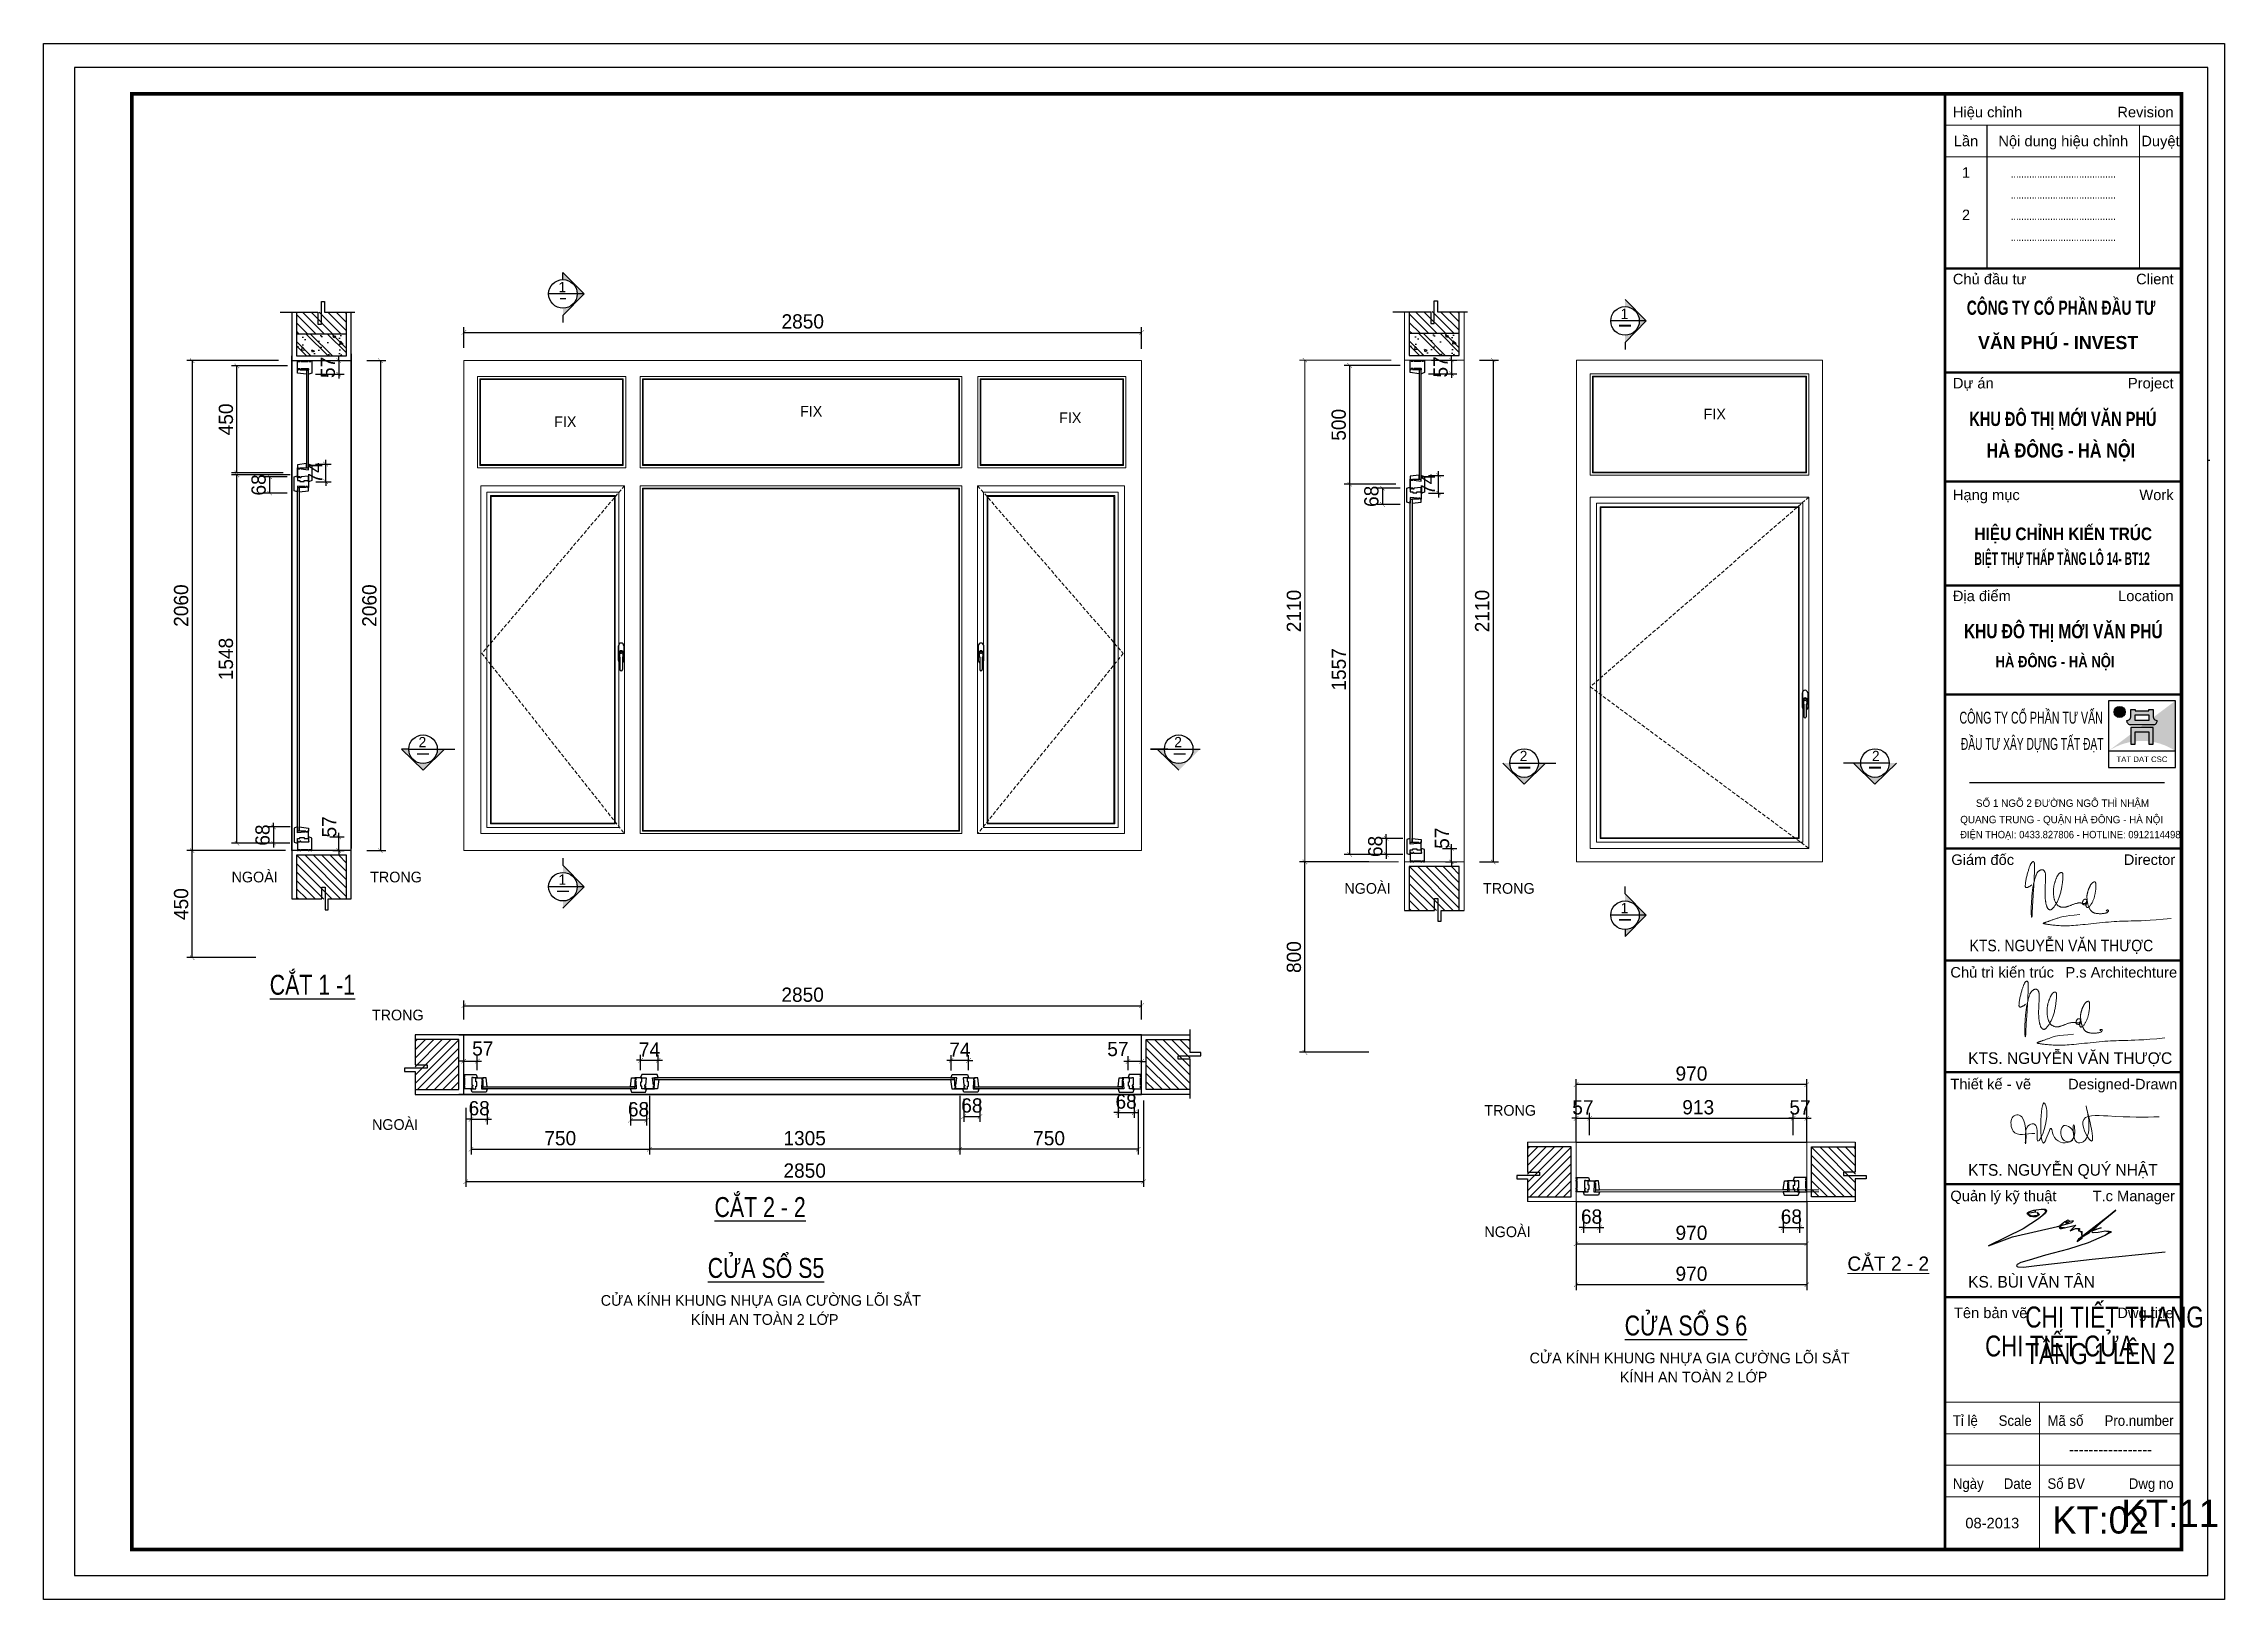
# Model space of a CAD drawing. Header units: millimetres. Extents: x -34806 to 662668, y 63228 to 99452.
# Drawn here: x 611866 to 621035, y 78156 to 84697 of the extents above; entities that cross this region are included whole.
import ezdxf
from ezdxf.enums import TextEntityAlignment as Align

# ---------------------------------------------------------------- set-up
doc = ezdxf.new("R2010")
doc.units = ezdxf.units.MM
doc.header["$LTSCALE"] = 200
doc.header["$MEASUREMENT"] = 0
doc.header["$PDMODE"] = 3
doc.header["$PDSIZE"] = 50
doc.linetypes.add('DASHED2', pattern=[0.375, 0.25, -0.125])
doc.layers.get('0').update_dxf_attribs({"color": 95, "linetype": 'CONTINUOUS'})
doc.layers.get('DEFPOINTS').update_dxf_attribs({"linetype": 'CONTINUOUS'})
for name, color, linetype, lineweight in [('21', 7, 'CONTINUOUS', 20), ('co', 8, 'DASHED2', 13), ('hacth', 251, 'CONTINUOUS', 13), ('hatch', 251, 'CONTINUOUS', 5), ('kt', 136, 'CONTINUOUS', 25), ('Text - khung ten', 253, 'CONTINUOUS', 13)]:
    doc.layers.add(name, color=color, linetype=linetype, lineweight=lineweight)
for name, color, linetype in [('4', 4, 'CONTINUOUS'), ('8', 1, 'CONTINUOUS'), ('COT', 2, 'CONTINUOUS'), ('DIM', 1, 'CONTINUOUS'), ('KHUNGTEN', 7, 'CONTINUOUS'), ('Net_Thay', 7, 'CONTINUOUS'), ('NETMANH', 127, 'CONTINUOUS'), ('TEXT', 7, 'CONTINUOUS'), ('TEXT2', 6, 'CONTINUOUS'), ('TH', 4, 'CONTINUOUS'), ('TPTA-Concrete', 7, 'CONTINUOUS'), ('TUONG', 2, 'CONTINUOUS'), ('wood', 254, 'CONTINUOUS')]:
    doc.layers.add(name, color=color, linetype=linetype)
doc.styles.add('.VnArial', font='VNARIAL.ttf')
doc.styles.add('@hai text dim', font='VHAVAN.ttf')
doc.styles.add('Aria H B iso', font='VHARIALB.ttf')
doc.styles.add('Arial iso', font='VNARIAL.ttf')
doc.styles.add('Arial N  iso', font='VNARIALN.ttf')
doc.styles.add('NHO', font='VNCC-RMS.SHX', dxfattribs={"width": 0.8})
doc.styles.add('STYLE2', font='VHHELS.ttf')
doc.styles.add('TEXT1', font='VHARIAL.ttf', dxfattribs={"width": 0.85, "height": 200})
doc.styles.add('VNCC-COM', font='VHAVAN.ttf', dxfattribs={"width": 0.8})
doc.styles.add('VNCC-SIM', font='VHAVAN.ttf', dxfattribs={"width": 0.85})
doc.dimstyles.new('DIM10', dxfattribs={"dimscale": 15, "dimtxt": 4, "dimasz": 1.2, "dimexe": 1.5, "dimexo": 2, "dimgap": 1, "dimtad": 1, "dimdec": 0, "dimzin": 0, "dimdsep": 46, "dimtxsty": '@hai text dim', "dimblk": 'ARCHTICK', "dimcen": 0.09, "dimclrd": 8, "dimclre": 8, "dimclrt": 7, "dimadec": 0, "dimazin": 0, "dimtfac": 0.25, "dimtdec": 0, "dimtix": 1, "dimtmove": 1, "dimatfit": 0, "dimldrblk": 'NONE', "dimfxl": 1, "dimtolj": 1, "dimtzin": 0, "dimlwd": -1, "dimlwe": -1, "dimarcsym": 0})

msp = doc.modelspace()

# ---------------------------------------------------------------- texts
at = {"layer": '4', "style": '@hai text dim'}
for p in [(618496, 83539.3), (618496, 81040.6)]:
    msp.add_text('1', height=43.2, dxfattribs=at).set_placement(p)
at = {"layer": 'TEXT'}
for s, height, style, p in [('fix', 45, 'VNCC-SIM', (615046.2, 83129)), ('fix', 45, 'VNCC-SIM', (618845.2, 83116.9)), ('fix', 45, 'VNCC-SIM', (614012.3, 83084.7)), ('fix', 45, 'VNCC-SIM', (616135.5, 83101.2)), ('ngoµi', 45, 'VNCC-SIM', (612656.3, 81170.3)), ('Trong', 45, 'VNCC-SIM', (613238.9, 81170.3)), ('ngoµi', 45, 'VNCC-SIM', (617334.8, 81122.4)), ('Trong', 45, 'VNCC-SIM', (617917.4, 81122.4)), ('Trong', 45, 'VNCC-SIM', (613246.3, 80590.1)), ('Trong', 45, 'VNCC-SIM', (617923.2, 80189.1)), ('ngoµi', 45, 'VNCC-SIM', (613246.6, 80129.6)), ('ngoµi', 45, 'VNCC-SIM', (617923.5, 79678.6)), ('cöa kÝnh khung nhùa gia c\xadêng lâi s¾t', 45, 'VNCC-SIM', (614208.3, 79390.1)), ('kÝnh an toµn 2 líp', 45, 'VNCC-SIM', (614587.7, 79309.9)), ('cöa kÝnh khung nhùa gia c\xadêng lâi s¾t', 45, 'VNCC-SIM', (618113.6, 79148)), ('kÝnh an toµn 2 líp', 45, 'VNCC-SIM', (618493, 79067.8)), ('kt:02', 114.02, 'STYLE2', (620310.8, 78432.3)), ('kt:11', 115, 'STYLE2', (620602, 78459.9))]:
    msp.add_text(s, height=height, dxfattribs=dict(at, style=style)).set_placement(p)
at = {"layer": 'TEXT', "style": 'VNCC-COM', "width": 0.8}
for s, height, p in [('%%UC¾t 1 -1', 83.807, (612816.5, 80697.8)), ('%%UC¾t 2 - 2', 83.807, (614686.6, 79763.3)), ('%%Ucöa Sæ S5', 83.807, (614658.1, 79507.3)), ('chi tiÕt thang', 88.306, (620197.7, 79298.6)), ('%%Ucöa Sæ S 6', 83.807, (618513.3, 79265.2)), ('chi tiÕt cöa', 87.557, (620028.7, 79177.2)), ('tÇng 1 lªn 2', 88.306, (620197.7, 79144.8))]:
    msp.add_text(s, height=height, dxfattribs=at).set_placement(p)
at = {"layer": 'Text - khung ten', "style": '@hai text dim'}
for s, height, p in [('1', 43.2, (614030.7, 83651.6)), ('2', 43.2, (613442.4, 81738.5)), ('2', 43.2, (616619.5, 81738.5)), ('2', 43.2, (618072, 81680.2)), ('2', 43.2, (619552.9, 81680.2)), ('1', 43.2, (614030.7, 81160.3)), ('%%UC¾t 2 - 2', 60, (619449.8, 79537.2))]:
    msp.add_text(s, height=height, dxfattribs=at).set_placement(p)

# ---------------------------------------------------------------- blocks, each defined once
blk = doc.blocks.new('_ArchTick')
at = {"layer": 'DIM', "color": 150}
blk.add_lwpolyline([(0.5, 0.5, 0.133, 0, 0), (0, 0, 0, 0.133, 0), (-0.5, -0.5, 0.133, 0.133, 0)], format="xyseb", dxfattribs=at)
blk = doc.blocks.new('*D1099')
at = {"layer": '8', "color": 8}
for p, q in [((613632.1, 80594), (613632.1, 80674.2)), ((613632.1, 80651.7), (616482.1, 80651.7)), ((616482.1, 80594), (616482.1, 80674.2))]:
    blk.add_line(p, q, dxfattribs=at)
at = {"layer": 'DEFPOINTS', "color": 0}
for p in [(616482.1, 80651.7), (613632.1, 80564), (616482.1, 80564)]:
    blk.add_point(p, dxfattribs=at)
at = {"layer": '8', "color": 8, "xscale": 18, "yscale": 18, "zscale": 18, "rotation": 180}
blk.add_blockref('_ArchTick', (613632.1, 80651.7), dxfattribs=at)
at = {"layer": '8', "color": 8, "xscale": 18, "yscale": 18, "zscale": 18}
blk.add_blockref('_ArchTick', (616482.1, 80651.7), dxfattribs=at)
at = {"layer": '8', "color": 7, "insert": (615057.1, 80697.7), "char_height": 60, "attachment_point": 5, "style": '@hai text dim'}
blk.add_mtext('\\A1;2850', dxfattribs=at)
blk = doc.blocks.new('_None')
blk = doc.blocks.new('*D1100')
at = {"layer": '8', "color": 8}
for p, q in [((613632.8, 83417.4), (613632.8, 83505.1)), ((613632.8, 83482.6), (616482.4, 83482.6)), ((616482.4, 83414.3), (616482.4, 83505.1))]:
    blk.add_line(p, q, dxfattribs=at)
at = {"layer": 'DEFPOINTS', "color": 0}
for p in [(616482.4, 83482.6), (613632.8, 83387.4), (616482.4, 83384.3)]:
    blk.add_point(p, dxfattribs=at)
at = {"layer": '8', "color": 8, "xscale": 18, "yscale": 18, "zscale": 18, "rotation": 180}
blk.add_blockref('_ArchTick', (613632.8, 83482.6), dxfattribs=at)
at = {"layer": '8', "color": 8, "xscale": 18, "yscale": 18, "zscale": 18}
blk.add_blockref('_ArchTick', (616482.4, 83482.6), dxfattribs=at)
at = {"layer": '8', "color": 7, "insert": (615057.6, 83528.6), "char_height": 60, "attachment_point": 5, "style": '@hai text dim'}
blk.add_mtext('\\A1;2850', dxfattribs=at)
blk = doc.blocks.new('*D1101')
at = {"layer": '8', "color": 8}
for p, q in [((612758.5, 81304.2), (612467.8, 81304.2)), ((612490.3, 80853.8), (612490.3, 81304.2)), ((612758.5, 80853.8), (612467.8, 80853.8))]:
    blk.add_line(p, q, dxfattribs=at)
at = {"layer": 'DEFPOINTS', "color": 0}
for p in [(612490.3, 81304.2), (612788.5, 81304.2), (612788.5, 80853.8)]:
    blk.add_point(p, dxfattribs=at)
at = {"layer": '8', "color": 8, "xscale": 18, "yscale": 18, "zscale": 18}
for p, rotation in [((612490.3, 81304.2), 90), ((612490.3, 80853.8), 270)]:
    blk.add_blockref('_ArchTick', p, dxfattribs=dict(at, rotation=rotation))
at = {"layer": '8', "color": 7, "insert": (612444.3, 81079), "char_height": 60, "attachment_point": 5, "rotation": 90, "style": '@hai text dim'}
blk.add_mtext('\\A1;450', dxfattribs=at)
blk = doc.blocks.new('*D1102')
at = {"layer": '8', "color": 8}
for p, q in [((616490.7, 80252.9), (616490.7, 79889.6)), ((613640.8, 80222.9), (613640.8, 79889.6)), ((613640.8, 79912.1), (616490.7, 79912.1))]:
    blk.add_line(p, q, dxfattribs=at)
at = {"layer": 'DEFPOINTS', "color": 0}
for p in [(613640.8, 80252.9), (616490.7, 80282.9), (616490.7, 79912.1)]:
    blk.add_point(p, dxfattribs=at)
at = {"layer": '8', "color": 8, "xscale": 18, "yscale": 18, "zscale": 18, "rotation": 180}
blk.add_blockref('_ArchTick', (613640.8, 79912.1), dxfattribs=at)
at = {"layer": '8', "color": 8, "xscale": 18, "yscale": 18, "zscale": 18}
blk.add_blockref('_ArchTick', (616490.7, 79912.1), dxfattribs=at)
at = {"layer": '8', "color": 7, "insert": (615065.7, 79958.1), "char_height": 60, "attachment_point": 5, "style": '@hai text dim'}
blk.add_mtext('\\A1;2850', dxfattribs=at)
blk = doc.blocks.new('*D1103')
at = {"layer": '8', "color": 8}
for p, q in [((613663.1, 80244.8), (613663.1, 80151.9)), ((613731.1, 80244.2), (613731.1, 80151.9)), ((613663.1, 80174.4), (613645.1, 80174.4)), ((613663.1, 80174.4), (613731.1, 80174.4)), ((613731.1, 80174.4), (613749.1, 80174.4))]:
    blk.add_line(p, q, dxfattribs=at)
at = {"layer": 'DEFPOINTS', "color": 0}
for p in [(613663.1, 80274.8), (613731.1, 80274.2), (613731.1, 80174.4)]:
    blk.add_point(p, dxfattribs=at)
at = {"layer": '8', "color": 8, "xscale": 18, "yscale": 18, "zscale": 18}
blk.add_blockref('_ArchTick', (613663.1, 80174.4), dxfattribs=at)
at = {"layer": '8', "color": 8, "xscale": 18, "yscale": 18, "zscale": 18, "rotation": 180}
blk.add_blockref('_ArchTick', (613731.1, 80174.4), dxfattribs=at)
at = {"layer": '8', "color": 7, "insert": (613697.1, 80220.4), "char_height": 60, "attachment_point": 5, "style": '@hai text dim'}
blk.add_mtext('\\A1;68', dxfattribs=at)
blk = doc.blocks.new('*D1272')
at = {"color": 8}
for p, q in [((613632.1, 80418.8), (613614.1, 80418.8)), ((613632.1, 80392.8), (613632.1, 80441.3)), ((613632.1, 80418.8), (613689.1, 80418.8)), ((613689.1, 80380.1), (613689.1, 80441.3)), ((613689.1, 80418.8), (613707.1, 80418.8))]:
    blk.add_line(p, q, dxfattribs=at)
at = {"layer": 'DEFPOINTS', "color": 0}
for p in [(613689.1, 80418.8), (613632.1, 80362.8), (613689.1, 80350.1)]:
    blk.add_point(p, dxfattribs=at)
at = {"color": 8, "xscale": 18, "yscale": 18, "zscale": 18}
blk.add_blockref('_ArchTick', (613632.1, 80418.8), dxfattribs=at)
at = {"color": 8, "xscale": 18, "yscale": 18, "zscale": 18, "rotation": 180}
blk.add_blockref('_ArchTick', (613689.1, 80418.8), dxfattribs=at)
at = {"color": 7, "insert": (613712.3, 80471.6), "char_height": 60, "attachment_point": 5, "style": '@hai text dim'}
blk.add_mtext('\\A1;57', dxfattribs=at)
blk = doc.blocks.new('*D1273')
at = {"layer": '8', "color": 8}
for p, q in [((614376.1, 80422.1), (614358.1, 80422.1)), ((614376.1, 80380.1), (614376.1, 80444.6)), ((614376.1, 80422.1), (614450.1, 80422.1)), ((614450.1, 80379.5), (614450.1, 80444.6)), ((614450.1, 80422.1), (614468.1, 80422.1))]:
    blk.add_line(p, q, dxfattribs=at)
at = {"layer": 'DEFPOINTS', "color": 0}
for p in [(614450.1, 80422.1), (614376.1, 80350.1), (614450.1, 80349.5)]:
    blk.add_point(p, dxfattribs=at)
at = {"layer": '8', "color": 8, "xscale": 18, "yscale": 18, "zscale": 18}
blk.add_blockref('_ArchTick', (614376.1, 80422.1), dxfattribs=at)
at = {"layer": '8', "color": 8, "xscale": 18, "yscale": 18, "zscale": 18, "rotation": 180}
blk.add_blockref('_ArchTick', (614450.1, 80422.1), dxfattribs=at)
at = {"layer": '8', "color": 7, "insert": (614413.1, 80467.1), "char_height": 60, "attachment_point": 5, "style": '@hai text dim'}
blk.add_mtext('\\A1;74', dxfattribs=at)
blk = doc.blocks.new('*D1104')
at = {"layer": '8', "color": 8}
for p, q in [((614333.1, 80244.2), (614333.1, 80147.4)), ((614401.1, 80244.2), (614401.1, 80147.4)), ((614401.1, 80169.9), (614333.1, 80169.9))]:
    blk.add_line(p, q, dxfattribs=at)
at = {"layer": 'DEFPOINTS', "color": 0}
for p in [(614333.1, 80274.2), (614401.1, 80274.2), (614333.1, 80169.9)]:
    blk.add_point(p, dxfattribs=at)
at = {"layer": '8', "color": 8, "xscale": 18, "yscale": 18, "zscale": 18, "rotation": 180}
blk.add_blockref('_ArchTick', (614333.1, 80169.9), dxfattribs=at)
at = {"layer": '8', "color": 8, "xscale": 18, "yscale": 18, "zscale": 18}
blk.add_blockref('_ArchTick', (614401.1, 80169.9), dxfattribs=at)
at = {"layer": '8', "color": 7, "insert": (614367.1, 80215.9), "char_height": 60, "attachment_point": 5, "style": '@hai text dim'}
blk.add_mtext('\\A1;68', dxfattribs=at)
blk = doc.blocks.new('*D1274')
at = {"color": 8}
for p, q in [((616383.1, 80272.1), (616383.1, 80179.9)), ((616451.1, 80271.5), (616451.1, 80179.9)), ((616383.1, 80202.4), (616365.1, 80202.4)), ((616383.1, 80202.4), (616451.1, 80202.4)), ((616451.1, 80202.4), (616469.1, 80202.4))]:
    blk.add_line(p, q, dxfattribs=at)
at = {"layer": 'DEFPOINTS', "color": 0}
for p in [(616383.1, 80302.1), (616451.1, 80301.5), (616451.1, 80202.4)]:
    blk.add_point(p, dxfattribs=at)
at = {"color": 8, "xscale": 18, "yscale": 18, "zscale": 18}
blk.add_blockref('_ArchTick', (616383.1, 80202.4), dxfattribs=at)
at = {"color": 8, "xscale": 18, "yscale": 18, "zscale": 18, "rotation": 180}
blk.add_blockref('_ArchTick', (616451.1, 80202.4), dxfattribs=at)
at = {"color": 7, "insert": (616417.1, 80248.4), "char_height": 60, "attachment_point": 5, "style": '@hai text dim'}
blk.add_mtext('\\A1;68', dxfattribs=at)
blk = doc.blocks.new('*D1275')
at = {"layer": '8', "color": 8}
for p, q in [((615681.1, 80421.9), (615663.1, 80421.9)), ((615681.1, 80379.5), (615681.1, 80444.4)), ((615755.1, 80421.9), (615681.1, 80421.9)), ((615755.1, 80380.1), (615755.1, 80444.4)), ((615755.1, 80421.9), (615773.1, 80421.9))]:
    blk.add_line(p, q, dxfattribs=at)
at = {"layer": 'DEFPOINTS', "color": 0}
for p in [(615681.1, 80421.9), (615681.1, 80349.5), (615755.1, 80350.1)]:
    blk.add_point(p, dxfattribs=at)
at = {"layer": '8', "color": 8, "xscale": 18, "yscale": 18, "zscale": 18}
blk.add_blockref('_ArchTick', (615681.1, 80421.9), dxfattribs=at)
at = {"layer": '8', "color": 8, "xscale": 18, "yscale": 18, "zscale": 18, "rotation": 180}
blk.add_blockref('_ArchTick', (615755.1, 80421.9), dxfattribs=at)
at = {"layer": '8', "color": 7, "insert": (615718.1, 80466.9), "char_height": 60, "attachment_point": 5, "style": '@hai text dim'}
blk.add_mtext('\\A1;74', dxfattribs=at)
blk = doc.blocks.new('*D1105')
at = {"layer": '8', "color": 8}
for p, q in [((615734.6, 80260.2), (615734.6, 80163.4)), ((615802.6, 80260.2), (615802.6, 80163.4)), ((615734.6, 80185.9), (615802.6, 80185.9))]:
    blk.add_line(p, q, dxfattribs=at)
at = {"layer": 'DEFPOINTS', "color": 0}
for p in [(615734.6, 80290.2), (615802.6, 80290.2), (615802.6, 80185.9)]:
    blk.add_point(p, dxfattribs=at)
at = {"layer": '8', "color": 8, "xscale": 18, "yscale": 18, "zscale": 18, "rotation": 180}
blk.add_blockref('_ArchTick', (615734.6, 80185.9), dxfattribs=at)
at = {"layer": '8', "color": 8, "xscale": 18, "yscale": 18, "zscale": 18}
blk.add_blockref('_ArchTick', (615802.6, 80185.9), dxfattribs=at)
at = {"layer": '8', "color": 7, "insert": (615768.6, 80231.9), "char_height": 60, "attachment_point": 5, "style": '@hai text dim'}
blk.add_mtext('\\A1;68', dxfattribs=at)
blk = doc.blocks.new('*D1106')
at = {"color": 8}
for p, q in [((616425.1, 80417.6), (616407.1, 80417.6)), ((616425.1, 80380.1), (616425.1, 80440.1)), ((616482.1, 80417.6), (616425.1, 80417.6)), ((616482.1, 80392.8), (616482.1, 80440.1)), ((616482.1, 80417.6), (616500.1, 80417.6))]:
    blk.add_line(p, q, dxfattribs=at)
at = {"layer": 'DEFPOINTS', "color": 0}
for p in [(616425.1, 80417.6), (616425.1, 80350.1), (616482.1, 80362.8)]:
    blk.add_point(p, dxfattribs=at)
at = {"color": 8, "xscale": 18, "yscale": 18, "zscale": 18}
blk.add_blockref('_ArchTick', (616425.1, 80417.6), dxfattribs=at)
at = {"color": 8, "xscale": 18, "yscale": 18, "zscale": 18, "rotation": 180}
blk.add_blockref('_ArchTick', (616482.1, 80417.6), dxfattribs=at)
at = {"color": 7, "insert": (616382.5, 80469.3), "char_height": 60, "attachment_point": 5, "style": '@hai text dim'}
blk.add_mtext('\\A1;57', dxfattribs=at)
blk = doc.blocks.new('*D1107')
at = {"layer": '8', "color": 8}
for p, q in [((614413.1, 80272.8), (614413.1, 80025.9)), ((613663.1, 80214.8), (613663.1, 80025.9)), ((613663.1, 80048.4), (614413.1, 80048.4))]:
    blk.add_line(p, q, dxfattribs=at)
at = {"layer": 'DEFPOINTS', "color": 0}
for p in [(613663.1, 80244.8), (614413.1, 80302.8), (614413.1, 80048.4)]:
    blk.add_point(p, dxfattribs=at)
at = {"layer": '8', "color": 8, "xscale": 18, "yscale": 18, "zscale": 18, "rotation": 180}
blk.add_blockref('_ArchTick', (613663.1, 80048.4), dxfattribs=at)
at = {"layer": '8', "color": 8, "xscale": 18, "yscale": 18, "zscale": 18}
blk.add_blockref('_ArchTick', (614413.1, 80048.4), dxfattribs=at)
at = {"layer": '8', "color": 7, "insert": (614038.1, 80094.4), "char_height": 60, "attachment_point": 5, "style": '@hai text dim'}
blk.add_mtext('\\A1;750', dxfattribs=at)
blk = doc.blocks.new('*D1108')
at = {"layer": '8', "color": 8}
for p, q in [((615718.1, 80272.8), (615718.1, 80025.9)), ((616468.4, 80214.8), (616468.4, 80025.9)), ((616468.4, 80048.4), (615718.1, 80048.4))]:
    blk.add_line(p, q, dxfattribs=at)
at = {"layer": 'DEFPOINTS', "color": 0}
for p in [(615718.1, 80302.8), (616468.4, 80244.8), (615718.1, 80048.4)]:
    blk.add_point(p, dxfattribs=at)
at = {"layer": '8', "color": 8, "xscale": 18, "yscale": 18, "zscale": 18, "rotation": 180}
blk.add_blockref('_ArchTick', (615718.1, 80048.4), dxfattribs=at)
at = {"layer": '8', "color": 8, "xscale": 18, "yscale": 18, "zscale": 18}
blk.add_blockref('_ArchTick', (616468.4, 80048.4), dxfattribs=at)
at = {"layer": '8', "color": 7, "insert": (616093.2, 80094.4), "char_height": 60, "attachment_point": 5, "style": '@hai text dim'}
blk.add_mtext('\\A1;750', dxfattribs=at)
blk = doc.blocks.new('*D1109')
at = {"layer": '8', "color": 8}
for p, q in [((614413.1, 80272.8), (614413.1, 80025.9)), ((615718.1, 80242.8), (615718.1, 80025.9)), ((615718.1, 80048.4), (614413.1, 80048.4))]:
    blk.add_line(p, q, dxfattribs=at)
at = {"layer": 'DEFPOINTS', "color": 0}
for p in [(614413.1, 80302.8), (615718.1, 80272.8), (614413.1, 80048.4)]:
    blk.add_point(p, dxfattribs=at)
at = {"layer": '8', "color": 8, "xscale": 18, "yscale": 18, "zscale": 18, "rotation": 180}
blk.add_blockref('_ArchTick', (614413.1, 80048.4), dxfattribs=at)
at = {"layer": '8', "color": 8, "xscale": 18, "yscale": 18, "zscale": 18}
blk.add_blockref('_ArchTick', (615718.1, 80048.4), dxfattribs=at)
at = {"layer": '8', "color": 7, "insert": (615065.6, 80094.4), "char_height": 60, "attachment_point": 5, "style": '@hai text dim'}
blk.add_mtext('\\A1;1305', dxfattribs=at)
blk = doc.blocks.new('*D1110')
at = {"layer": '8', "color": 8}
for p, q in [((613224.2, 83364), (613304.4, 83364)), ((613281.9, 83364), (613281.9, 81304.1)), ((613224.2, 81304.1), (613304.4, 81304.1))]:
    blk.add_line(p, q, dxfattribs=at)
at = {"layer": 'DEFPOINTS', "color": 0}
for p in [(613194.2, 83364), (613194.2, 81304.1), (613281.9, 81304.1)]:
    blk.add_point(p, dxfattribs=at)
at = {"layer": '8', "color": 8, "xscale": 18, "yscale": 18, "zscale": 18}
for p, rotation in [((613281.9, 83364), 90), ((613281.9, 81304.1), 270)]:
    blk.add_blockref('_ArchTick', p, dxfattribs=dict(at, rotation=rotation))
at = {"layer": '8', "color": 7, "insert": (613235.9, 82334.1), "char_height": 60, "attachment_point": 5, "rotation": 90, "style": '@hai text dim'}
blk.add_mtext('\\A1;2060', dxfattribs=at)
blk = doc.blocks.new('*D1111')
at = {"layer": '8', "color": 8}
for p, q in [((612853.1, 83364), (612467.8, 83364)), ((612490.3, 83364), (612490.3, 81304.2)), ((612883.1, 81304.2), (612467.8, 81304.2))]:
    blk.add_line(p, q, dxfattribs=at)
at = {"layer": 'DEFPOINTS', "color": 0}
for p in [(612883.1, 83364), (612490.3, 81304.2), (612913.1, 81304.2)]:
    blk.add_point(p, dxfattribs=at)
at = {"layer": '8', "color": 8, "xscale": 18, "yscale": 18, "zscale": 18}
for p, rotation in [((612490.3, 83364), 90), ((612490.3, 81304.2), 270)]:
    blk.add_blockref('_ArchTick', p, dxfattribs=dict(at, rotation=rotation))
at = {"layer": '8', "color": 7, "insert": (612444.3, 82334.1), "char_height": 60, "attachment_point": 5, "rotation": 90, "style": '@hai text dim'}
blk.add_mtext('\\A1;2060', dxfattribs=at)
blk = doc.blocks.new('*D1276')
at = {"color": 8}
for p, q in [((612832.6, 81403.2), (612832.6, 81421.2)), ((612902.4, 81403.2), (612810.1, 81403.2)), ((612901.7, 81335.2), (612810.1, 81335.2)), ((612832.6, 81403.2), (612832.6, 81335.2)), ((612832.6, 81335.2), (612832.6, 81317.2))]:
    blk.add_line(p, q, dxfattribs=at)
at = {"layer": 'DEFPOINTS', "color": 0}
for p in [(612832.6, 81335.2), (612931.7, 81335.2), (612932.4, 81403.2)]:
    blk.add_point(p, dxfattribs=at)
at = {"color": 8, "xscale": 18, "yscale": 18, "zscale": 18}
for p, rotation in [((612832.6, 81403.2), 270), ((612832.6, 81335.2), 90)]:
    blk.add_blockref('_ArchTick', p, dxfattribs=dict(at, rotation=rotation))
at = {"color": 7, "insert": (612786.6, 81369.2), "char_height": 60, "attachment_point": 5, "rotation": 90, "style": '@hai text dim'}
blk.add_mtext('\\A1;68', dxfattribs=at)
blk = doc.blocks.new('*D1277')
at = {"layer": '8', "color": 8}
for p, q in [((613009.7, 82929), (613074.7, 82929)), ((613052.2, 82929), (613052.2, 82947)), ((613052.2, 82855), (613052.2, 82929)), ((613010.4, 82855), (613074.7, 82855)), ((613052.2, 82855), (613052.2, 82837))]:
    blk.add_line(p, q, dxfattribs=at)
at = {"layer": 'DEFPOINTS', "color": 0}
for p in [(612979.7, 82929), (613052.2, 82929), (612980.4, 82855)]:
    blk.add_point(p, dxfattribs=at)
at = {"layer": '8', "color": 8, "xscale": 18, "yscale": 18, "zscale": 18}
for p, rotation in [((613052.2, 82929), 270), ((613052.2, 82855), 90)]:
    blk.add_blockref('_ArchTick', p, dxfattribs=dict(at, rotation=rotation))
at = {"layer": '8', "color": 7, "insert": (613007.2, 82892), "char_height": 60, "attachment_point": 5, "rotation": 90, "style": '@hai text dim'}
blk.add_mtext('\\A1;74', dxfattribs=at)
blk = doc.blocks.new('*D1112')
at = {"layer": '8', "color": 8}
for p, q in [((612890.4, 82875.5), (612793.6, 82875.5)), ((612890.4, 82807.5), (612793.6, 82807.5)), ((612816.1, 82875.5), (612816.1, 82807.5))]:
    blk.add_line(p, q, dxfattribs=at)
at = {"layer": 'DEFPOINTS', "color": 0}
for p in [(612816.1, 82807.5), (612920.4, 82875.5), (612920.4, 82807.5)]:
    blk.add_point(p, dxfattribs=at)
at = {"layer": '8', "color": 8, "xscale": 18, "yscale": 18, "zscale": 18}
for p, rotation in [((612816.1, 82875.5), 90), ((612816.1, 82807.5), 270)]:
    blk.add_blockref('_ArchTick', p, dxfattribs=dict(at, rotation=rotation))
at = {"layer": '8', "color": 7, "insert": (612770.1, 82841.5), "char_height": 60, "attachment_point": 5, "rotation": 90, "style": '@hai text dim'}
blk.add_mtext('\\A1;68', dxfattribs=at)
blk = doc.blocks.new('*D1113')
at = {"color": 8}
for p, q in [((613069, 81361.2), (613129, 81361.2)), ((613106.5, 81361.2), (613106.5, 81379.2)), ((613106.5, 81304.2), (613106.5, 81361.2)), ((613081.6, 81304.2), (613129, 81304.2)), ((613106.5, 81304.2), (613106.5, 81286.2))]:
    blk.add_line(p, q, dxfattribs=at)
at = {"layer": 'DEFPOINTS', "color": 0}
for p in [(613039, 81361.2), (613106.5, 81361.2), (613051.6, 81304.2)]:
    blk.add_point(p, dxfattribs=at)
at = {"color": 8, "xscale": 18, "yscale": 18, "zscale": 18}
for p, rotation in [((613106.5, 81361.2), 270), ((613106.5, 81304.2), 90)]:
    blk.add_blockref('_ArchTick', p, dxfattribs=dict(at, rotation=rotation))
at = {"color": 7, "insert": (613067, 81403.8), "char_height": 60, "attachment_point": 5, "rotation": 90, "style": '@hai text dim'}
blk.add_mtext('\\A1;57', dxfattribs=at)
blk = doc.blocks.new('*D1114')
at = {"layer": '8', "color": 8}
for p, q in [((612903, 82883.5), (612656.1, 82883.5)), ((612678.6, 81335.2), (612678.6, 82883.5)), ((612845, 81335.2), (612656.1, 81335.2))]:
    blk.add_line(p, q, dxfattribs=at)
at = {"layer": 'DEFPOINTS', "color": 0}
for p in [(612678.6, 82883.5), (612933, 82883.5), (612875, 81335.2)]:
    blk.add_point(p, dxfattribs=at)
at = {"layer": '8', "color": 8, "xscale": 18, "yscale": 18, "zscale": 18}
for p, rotation in [((612678.6, 82883.5), 90), ((612678.6, 81335.2), 270)]:
    blk.add_blockref('_ArchTick', p, dxfattribs=dict(at, rotation=rotation))
at = {"layer": '8', "color": 7, "insert": (612632.6, 82109.3), "char_height": 60, "attachment_point": 5, "rotation": 90, "style": '@hai text dim'}
blk.add_mtext('\\A1;1548', dxfattribs=at)
blk = doc.blocks.new('*D1115')
at = {"layer": '8', "color": 8}
for p, q in [((612890.7, 83342), (612656.1, 83342)), ((612678.6, 82892), (612678.6, 83342)), ((612873, 82892), (612656.1, 82892))]:
    blk.add_line(p, q, dxfattribs=at)
at = {"layer": 'DEFPOINTS', "color": 0}
for p in [(612678.6, 83342), (612920.7, 83342), (612903, 82892)]:
    blk.add_point(p, dxfattribs=at)
at = {"layer": '8', "color": 8, "xscale": 18, "yscale": 18, "zscale": 18}
for p, rotation in [((612678.6, 83342), 90), ((612678.6, 82892), 270)]:
    blk.add_blockref('_ArchTick', p, dxfattribs=dict(at, rotation=rotation))
at = {"layer": '8', "color": 7, "insert": (612632.6, 83117), "char_height": 60, "attachment_point": 5, "rotation": 90, "style": '@hai text dim'}
blk.add_mtext('\\A1;450', dxfattribs=at)
blk = doc.blocks.new('*D1116')
at = {"layer": '8', "color": 8}
for p, q in [((613023, 83364), (613129.1, 83364)), ((613106.6, 83364), (613106.6, 83382)), ((613106.6, 83364), (613106.6, 83307)), ((613009.7, 83307), (613129.1, 83307)), ((613106.6, 83307), (613106.6, 83289))]:
    blk.add_line(p, q, dxfattribs=at)
at = {"layer": 'DEFPOINTS', "color": 0}
for p in [(612993, 83364), (612979.7, 83307), (613106.6, 83307)]:
    blk.add_point(p, dxfattribs=at)
at = {"layer": '8', "color": 8, "xscale": 18, "yscale": 18, "zscale": 18}
for p, rotation in [((613106.6, 83364), 270), ((613106.6, 83307), 90)]:
    blk.add_blockref('_ArchTick', p, dxfattribs=dict(at, rotation=rotation))
at = {"layer": '8', "color": 7, "insert": (613061.1, 83335.5), "char_height": 60, "attachment_point": 5, "rotation": 90, "style": '@hai text dim'}
blk.add_mtext('\\A1;57', dxfattribs=at)
blk = doc.blocks.new('*D1117')
at = {"color": 8}
for p, q in [((618309, 80079.3), (618309, 80342.6)), ((619279, 80320.1), (618309, 80320.1)), ((619279, 80079.3), (619279, 80342.6))]:
    blk.add_line(p, q, dxfattribs=at)
at = {"layer": 'DEFPOINTS', "color": 0}
for p in [(618309, 80320.1), (618309, 80049.3), (619279, 80049.3)]:
    blk.add_point(p, dxfattribs=at)
at = {"color": 8, "xscale": 18, "yscale": 18, "zscale": 18, "rotation": 180}
blk.add_blockref('_ArchTick', (618309, 80320.1), dxfattribs=at)
at = {"color": 8, "xscale": 18, "yscale": 18, "zscale": 18}
blk.add_blockref('_ArchTick', (619279, 80320.1), dxfattribs=at)
at = {"color": 7, "insert": (618794, 80366.2), "char_height": 60, "attachment_point": 5, "style": '@hai text dim'}
blk.add_mtext('\\A1;970', dxfattribs=at)
blk = doc.blocks.new('*D1118')
at = {"layer": '8', "color": 8}
for p, q in [((618340, 79789.2), (618340, 79696.2)), ((618408, 79788.5), (618408, 79696.2)), ((618340, 79718.7), (618322, 79718.7)), ((618340, 79718.7), (618408, 79718.7)), ((618408, 79718.7), (618426, 79718.7))]:
    blk.add_line(p, q, dxfattribs=at)
at = {"layer": 'DEFPOINTS', "color": 0}
for p in [(618340, 79819.2), (618408, 79818.5), (618408, 79718.7)]:
    blk.add_point(p, dxfattribs=at)
at = {"layer": '8', "color": 8, "xscale": 18, "yscale": 18, "zscale": 18}
blk.add_blockref('_ArchTick', (618340, 79718.7), dxfattribs=at)
at = {"layer": '8', "color": 8, "xscale": 18, "yscale": 18, "zscale": 18, "rotation": 180}
blk.add_blockref('_ArchTick', (618408, 79718.7), dxfattribs=at)
at = {"layer": '8', "color": 7, "insert": (618374, 79764.8), "char_height": 60, "attachment_point": 5, "style": '@hai text dim'}
blk.add_mtext('\\A1;68', dxfattribs=at)
blk = doc.blocks.new('*D1119')
at = {"color": 8}
for p, q in [((619180, 79788.5), (619180, 79696.2)), ((619248, 79787.8), (619248, 79696.2)), ((619180, 79718.7), (619162, 79718.7)), ((619180, 79718.7), (619248, 79718.7)), ((619248, 79718.7), (619266, 79718.7))]:
    blk.add_line(p, q, dxfattribs=at)
at = {"layer": 'DEFPOINTS', "color": 0}
for p in [(619180, 79818.5), (619248, 79817.8), (619248, 79718.7)]:
    blk.add_point(p, dxfattribs=at)
at = {"color": 8, "xscale": 18, "yscale": 18, "zscale": 18}
blk.add_blockref('_ArchTick', (619180, 79718.7), dxfattribs=at)
at = {"color": 8, "xscale": 18, "yscale": 18, "zscale": 18, "rotation": 180}
blk.add_blockref('_ArchTick', (619248, 79718.7), dxfattribs=at)
at = {"color": 7, "insert": (619214, 79764.8), "char_height": 60, "attachment_point": 5, "style": '@hai text dim'}
blk.add_mtext('\\A1;68', dxfattribs=at)
blk = doc.blocks.new('*D1120')
at = {"color": 8}
for p, q in [((618309, 80178.4), (618291, 80178.4)), ((618309, 80108), (618309, 80200.9)), ((618309, 80178.4), (618366, 80178.4)), ((618366, 80108), (618366, 80200.9)), ((618366, 80178.4), (618384, 80178.4))]:
    blk.add_line(p, q, dxfattribs=at)
at = {"layer": 'DEFPOINTS', "color": 0}
for p in [(618366, 80178.4), (618309, 80078), (618366, 80078)]:
    blk.add_point(p, dxfattribs=at)
at = {"color": 8, "xscale": 18, "yscale": 18, "zscale": 18}
blk.add_blockref('_ArchTick', (618309, 80178.4), dxfattribs=at)
at = {"color": 8, "xscale": 18, "yscale": 18, "zscale": 18, "rotation": 180}
blk.add_blockref('_ArchTick', (618366, 80178.4), dxfattribs=at)
at = {"color": 7, "insert": (618337.5, 80223.9), "char_height": 60, "attachment_point": 5, "style": '@hai text dim'}
blk.add_mtext('\\A1;57', dxfattribs=at)
blk = doc.blocks.new('*D1121')
at = {"color": 8}
for p, q in [((619222, 80178.4), (619204, 80178.4)), ((619222, 80108), (619222, 80200.9)), ((619222, 80178.4), (619279, 80178.4)), ((619279, 80108), (619279, 80200.9)), ((619279, 80178.4), (619297, 80178.4))]:
    blk.add_line(p, q, dxfattribs=at)
at = {"layer": 'DEFPOINTS', "color": 0}
for p in [(619279, 80178.4), (619222, 80078), (619279, 80078)]:
    blk.add_point(p, dxfattribs=at)
at = {"color": 8, "xscale": 18, "yscale": 18, "zscale": 18}
blk.add_blockref('_ArchTick', (619222, 80178.4), dxfattribs=at)
at = {"color": 8, "xscale": 18, "yscale": 18, "zscale": 18, "rotation": 180}
blk.add_blockref('_ArchTick', (619279, 80178.4), dxfattribs=at)
at = {"color": 7, "insert": (619250.5, 80223.9), "char_height": 60, "attachment_point": 5, "style": '@hai text dim'}
blk.add_mtext('\\A1;57', dxfattribs=at)
blk = doc.blocks.new('*D1122')
at = {"layer": '8', "color": 8}
for p, q in [((617437, 81256.4), (617146.3, 81256.4)), ((617168.8, 80456), (617168.8, 81256.4)), ((617437, 80456), (617146.3, 80456))]:
    blk.add_line(p, q, dxfattribs=at)
at = {"layer": 'DEFPOINTS', "color": 0}
for p in [(617168.8, 81256.4), (617467, 81256.4), (617467, 80456)]:
    blk.add_point(p, dxfattribs=at)
at = {"layer": '8', "color": 8, "xscale": 18, "yscale": 18, "zscale": 18}
for p, rotation in [((617168.8, 81256.4), 90), ((617168.8, 80456), 270)]:
    blk.add_blockref('_ArchTick', p, dxfattribs=dict(at, rotation=rotation))
at = {"layer": '8', "color": 7, "insert": (617122.8, 80856.2), "char_height": 60, "attachment_point": 5, "rotation": 90, "style": '@hai text dim'}
blk.add_mtext('\\A1;800', dxfattribs=at)
blk = doc.blocks.new('*D1123')
at = {"layer": '8', "color": 8}
for p, q in [((617902.7, 83366.1), (617982.9, 83366.1)), ((617960.4, 83366.1), (617960.4, 81256.2)), ((617902.7, 81256.2), (617982.9, 81256.2))]:
    blk.add_line(p, q, dxfattribs=at)
at = {"layer": 'DEFPOINTS', "color": 0}
for p in [(617872.7, 83366.1), (617872.7, 81256.2), (617960.4, 81256.2)]:
    blk.add_point(p, dxfattribs=at)
at = {"layer": '8', "color": 8, "xscale": 18, "yscale": 18, "zscale": 18}
for p, rotation in [((617960.4, 83366.1), 90), ((617960.4, 81256.2), 270)]:
    blk.add_blockref('_ArchTick', p, dxfattribs=dict(at, rotation=rotation))
at = {"layer": '8', "color": 7, "insert": (617914.4, 82311.2), "char_height": 60, "attachment_point": 5, "rotation": 90, "style": '@hai text dim'}
blk.add_mtext('\\A1;2110', dxfattribs=at)
blk = doc.blocks.new('*D1124')
at = {"layer": 'DEFPOINTS', "color": 0}
for p in [(617561.7, 83366.1), (617168.8, 81256.4), (617591.7, 81256.4)]:
    blk.add_point(p, dxfattribs=at)
at = {"layer": 'hatch', "color": 8}
for p, q in [((617531.7, 83366.1), (617146.3, 83366.1)), ((617168.8, 83366.1), (617168.8, 81256.4)), ((617561.7, 81256.4), (617146.3, 81256.4))]:
    blk.add_line(p, q, dxfattribs=at)
at = {"layer": 'hatch', "color": 8, "xscale": 18, "yscale": 18, "zscale": 18}
for p, rotation in [((617168.8, 83366.1), 90), ((617168.8, 81256.4), 270)]:
    blk.add_blockref('_ArchTick', p, dxfattribs=dict(at, rotation=rotation))
at = {"layer": 'hatch', "color": 7, "insert": (617122.8, 82311.3), "char_height": 60, "attachment_point": 5, "rotation": 90, "style": '@hai text dim'}
blk.add_mtext('\\A1;2110', dxfattribs=at)
blk = doc.blocks.new('*D1278')
at = {"color": 8}
for p, q in [((617580.9, 81355.4), (617488.6, 81355.4)), ((617511.1, 81355.4), (617511.1, 81373.4)), ((617511.1, 81355.4), (617511.1, 81287.4)), ((617580.2, 81287.4), (617488.6, 81287.4)), ((617511.1, 81287.4), (617511.1, 81269.4))]:
    blk.add_line(p, q, dxfattribs=at)
at = {"layer": 'DEFPOINTS', "color": 0}
for p in [(617610.9, 81355.4), (617511.1, 81287.4), (617610.2, 81287.4)]:
    blk.add_point(p, dxfattribs=at)
at = {"color": 8, "xscale": 18, "yscale": 18, "zscale": 18}
for p, rotation in [((617511.1, 81355.4), 270), ((617511.1, 81287.4), 90)]:
    blk.add_blockref('_ArchTick', p, dxfattribs=dict(at, rotation=rotation))
at = {"color": 7, "insert": (617465.1, 81321.4), "char_height": 60, "attachment_point": 5, "rotation": 90, "style": '@hai text dim'}
blk.add_mtext('\\A1;68', dxfattribs=at)
blk = doc.blocks.new('*D1279')
at = {"layer": '8', "color": 8}
for p, q in [((617730.7, 82881.2), (617730.7, 82899.2)), ((617688.2, 82881.2), (617753.2, 82881.2)), ((617688.9, 82807.2), (617753.2, 82807.2)), ((617730.7, 82807.2), (617730.7, 82881.2)), ((617730.7, 82807.2), (617730.7, 82789.2))]:
    blk.add_line(p, q, dxfattribs=at)
at = {"layer": 'DEFPOINTS', "color": 0}
for p in [(617658.2, 82881.2), (617658.9, 82807.2), (617730.7, 82881.2)]:
    blk.add_point(p, dxfattribs=at)
at = {"layer": '8', "color": 8, "xscale": 18, "yscale": 18, "zscale": 18}
for p, rotation in [((617730.7, 82881.2), 270), ((617730.7, 82807.2), 90)]:
    blk.add_blockref('_ArchTick', p, dxfattribs=dict(at, rotation=rotation))
at = {"layer": '8', "color": 7, "insert": (617685.7, 82844.2), "char_height": 60, "attachment_point": 5, "rotation": 90, "style": '@hai text dim'}
blk.add_mtext('\\A1;74', dxfattribs=at)
blk = doc.blocks.new('*D1125')
at = {"layer": '8', "color": 8}
for p, q in [((617568.9, 82827.6), (617472.2, 82827.6)), ((617494.7, 82827.6), (617494.7, 82759.6)), ((617568.9, 82759.6), (617472.2, 82759.6))]:
    blk.add_line(p, q, dxfattribs=at)
at = {"layer": 'DEFPOINTS', "color": 0}
for p in [(617598.9, 82827.6), (617494.7, 82759.6), (617598.9, 82759.6)]:
    blk.add_point(p, dxfattribs=at)
at = {"layer": '8', "color": 8, "xscale": 18, "yscale": 18, "zscale": 18}
for p, rotation in [((617494.7, 82827.6), 90), ((617494.7, 82759.6), 270)]:
    blk.add_blockref('_ArchTick', p, dxfattribs=dict(at, rotation=rotation))
at = {"layer": '8', "color": 7, "insert": (617448.6, 82793.6), "char_height": 60, "attachment_point": 5, "rotation": 90, "style": '@hai text dim'}
blk.add_mtext('\\A1;68', dxfattribs=at)
blk = doc.blocks.new('*D1126')
at = {"color": 8}
for p, q in [((617785, 81313.4), (617785, 81331.4)), ((617747.5, 81313.4), (617807.5, 81313.4)), ((617760.2, 81256.4), (617807.5, 81256.4)), ((617785, 81256.4), (617785, 81313.4)), ((617785, 81256.4), (617785, 81238.4))]:
    blk.add_line(p, q, dxfattribs=at)
at = {"layer": 'DEFPOINTS', "color": 0}
for p in [(617717.5, 81313.4), (617730.2, 81256.4), (617785, 81313.4)]:
    blk.add_point(p, dxfattribs=at)
at = {"color": 8, "xscale": 18, "yscale": 18, "zscale": 18}
for p, rotation in [((617785, 81313.4), 270), ((617785, 81256.4), 90)]:
    blk.add_blockref('_ArchTick', p, dxfattribs=dict(at, rotation=rotation))
at = {"color": 7, "insert": (617745.5, 81355.9), "char_height": 60, "attachment_point": 5, "rotation": 90, "style": '@hai text dim'}
blk.add_mtext('\\A1;57', dxfattribs=at)
blk = doc.blocks.new('*D1127')
at = {"layer": '8', "color": 8}
for p, q in [((617551.6, 82844.2), (617334.6, 82844.2)), ((617357.1, 81287.4), (617357.1, 82844.2)), ((617523.6, 81287.4), (617334.6, 81287.4))]:
    blk.add_line(p, q, dxfattribs=at)
at = {"layer": 'DEFPOINTS', "color": 0}
for p in [(617357.1, 82844.2), (617581.6, 82844.2), (617553.6, 81287.4)]:
    blk.add_point(p, dxfattribs=at)
at = {"layer": '8', "color": 8, "xscale": 18, "yscale": 18, "zscale": 18}
for p, rotation in [((617357.1, 82844.2), 90), ((617357.1, 81287.4), 270)]:
    blk.add_blockref('_ArchTick', p, dxfattribs=dict(at, rotation=rotation))
at = {"layer": '8', "color": 7, "insert": (617311.6, 82065.8), "char_height": 60, "attachment_point": 5, "rotation": 90, "style": '@hai text dim'}
blk.add_mtext('\\A1;1557', dxfattribs=at)
blk = doc.blocks.new('*D1128')
at = {"layer": '8', "color": 8}
for p, q in [((617569.2, 83344.1), (617334.6, 83344.1)), ((617357.1, 82844.2), (617357.1, 83344.1)), ((617551.6, 82844.2), (617334.6, 82844.2))]:
    blk.add_line(p, q, dxfattribs=at)
at = {"layer": 'DEFPOINTS', "color": 0}
for p in [(617357.1, 83344.1), (617599.2, 83344.1), (617581.6, 82844.2)]:
    blk.add_point(p, dxfattribs=at)
at = {"layer": '8', "color": 8, "xscale": 18, "yscale": 18, "zscale": 18}
for p, rotation in [((617357.1, 83344.1), 90), ((617357.1, 82844.2), 270)]:
    blk.add_blockref('_ArchTick', p, dxfattribs=dict(at, rotation=rotation))
at = {"layer": '8', "color": 7, "insert": (617311.1, 83094.2), "char_height": 60, "attachment_point": 5, "rotation": 90, "style": '@hai text dim'}
blk.add_mtext('\\A1;500', dxfattribs=at)
blk = doc.blocks.new('*D1129')
at = {"layer": '8', "color": 8}
for p, q in [((617701.6, 83366.1), (617807.7, 83366.1)), ((617785.2, 83366.1), (617785.2, 83384.1)), ((617785.2, 83366.1), (617785.2, 83309.1)), ((617688.2, 83309.1), (617807.7, 83309.1)), ((617785.2, 83309.1), (617785.2, 83291.1))]:
    blk.add_line(p, q, dxfattribs=at)
at = {"layer": 'DEFPOINTS', "color": 0}
for p in [(617671.6, 83366.1), (617658.2, 83309.1), (617785.2, 83309.1)]:
    blk.add_point(p, dxfattribs=at)
at = {"layer": '8', "color": 8, "xscale": 18, "yscale": 18, "zscale": 18}
for p, rotation in [((617785.2, 83366.1), 270), ((617785.2, 83309.1), 90)]:
    blk.add_blockref('_ArchTick', p, dxfattribs=dict(at, rotation=rotation))
at = {"layer": '8', "color": 7, "insert": (617739.6, 83337.6), "char_height": 60, "attachment_point": 5, "rotation": 90, "style": '@hai text dim'}
blk.add_mtext('\\A1;57', dxfattribs=at)
blk = doc.blocks.new('*D1130')
at = {"color": 8}
for p, q in [((618366, 80108), (618366, 80200.9)), ((618366, 80178.4), (619279, 80178.4)), ((619279, 80108), (619279, 80200.9))]:
    blk.add_line(p, q, dxfattribs=at)
at = {"layer": 'DEFPOINTS', "color": 0}
for p in [(619279, 80178.4), (618366, 80078), (619279, 80078)]:
    blk.add_point(p, dxfattribs=at)
at = {"color": 8, "xscale": 18, "yscale": 18, "zscale": 18, "rotation": 180}
blk.add_blockref('_ArchTick', (618366, 80178.4), dxfattribs=at)
at = {"color": 8, "xscale": 18, "yscale": 18, "zscale": 18}
blk.add_blockref('_ArchTick', (619279, 80178.4), dxfattribs=at)
at = {"color": 7, "insert": (618822.5, 80224.4), "char_height": 60, "attachment_point": 5, "style": '@hai text dim'}
blk.add_mtext('\\A1;913', dxfattribs=at)
blk = doc.blocks.new('*D1131')
at = {"color": 8}
for p, q in [((618309, 79826.7), (618309, 79456.1)), ((619279, 79826.7), (619279, 79456.1)), ((619279, 79478.6), (618309, 79478.6))]:
    blk.add_line(p, q, dxfattribs=at)
at = {"layer": 'DEFPOINTS', "color": 0}
for p in [(618309, 79856.7), (619279, 79856.7), (618309, 79478.6)]:
    blk.add_point(p, dxfattribs=at)
at = {"color": 8, "xscale": 18, "yscale": 18, "zscale": 18, "rotation": 180}
blk.add_blockref('_ArchTick', (618309, 79478.6), dxfattribs=at)
at = {"color": 8, "xscale": 18, "yscale": 18, "zscale": 18}
blk.add_blockref('_ArchTick', (619279, 79478.6), dxfattribs=at)
at = {"color": 7, "insert": (618794, 79524.6), "char_height": 60, "attachment_point": 5, "style": '@hai text dim'}
blk.add_mtext('\\A1;970', dxfattribs=at)
blk = doc.blocks.new('*D1132')
at = {"color": 8}
for p, q in [((618309, 79796.7), (618309, 79628)), ((619279, 79798), (619279, 79628)), ((618309, 79650.5), (619279, 79650.5))]:
    blk.add_line(p, q, dxfattribs=at)
at = {"layer": 'DEFPOINTS', "color": 0}
for p in [(618309, 79826.7), (619279, 79828), (619279, 79650.5)]:
    blk.add_point(p, dxfattribs=at)
at = {"color": 8, "xscale": 18, "yscale": 18, "zscale": 18, "rotation": 180}
blk.add_blockref('_ArchTick', (618309, 79650.5), dxfattribs=at)
at = {"color": 8, "xscale": 18, "yscale": 18, "zscale": 18}
blk.add_blockref('_ArchTick', (619279, 79650.5), dxfattribs=at)
at = {"color": 7, "insert": (618794, 79696.5), "char_height": 60, "attachment_point": 5, "style": '@hai text dim'}
blk.add_mtext('\\A1;970', dxfattribs=at)
blk = doc.blocks.new('A$C5F910C25')
at = {"layer": 'Net_Thay', "ltscale": 0.5, "true_color": 0x0f9997}
h = blk.add_hatch(color=134, dxfattribs=at)
edge = h.paths.add_edge_path()
edge.add_line((24, 24), (0, 6))
edge.add_arc((12, -12.2), 21.8, 56.60151, 123.39849, ccw=False)
edge.add_line((24, 6), (24, 24))
h = blk.add_hatch(color=134, dxfattribs=at)
edge = h.paths.add_edge_path()
edge.add_arc((4, 20), 2, 0, 180)
edge.add_arc((4, 20), 2, 180, 360)
at = {"layer": 'Net_Thay', "ltscale": 0.5, "true_color": 0x001e02}
h = blk.add_hatch(color=98, dxfattribs=at)
h.paths.add_polyline_path([(16, 14.4), (8, 14.4), (8, 8.4), (9.5, 8.4), (9.5, 12.9), (14.5, 12.9), (14.5, 8.4), (16, 8.4)])
h.paths.add_polyline_path([(14.5, 16.9), (9.5, 16.9), (9.5, 18.9), (14.5, 18.9)], flags=16)
edge = h.paths.add_edge_path()
edge.add_arc((17.5, 18.4), 1.5, 180, 270, ccw=False)
edge.add_line((16, 18.4), (16, 20.9))
edge.add_line((16, 20.9), (14.5, 20.9))
edge.add_line((14.5, 20.9), (14.5, 20.4))
edge.add_line((14.5, 20.4), (9.5, 20.4))
edge.add_line((9.5, 20.4), (9.5, 20.9))
edge.add_line((9.5, 20.9), (8, 20.9))
edge.add_line((8, 20.9), (8, 18.4))
edge.add_arc((6.5, 18.4), 1.5, 270, 360, ccw=False)
edge.add_arc((8, 16.9), 1.5, 180, 270)
edge.add_line((8, 15.4), (16, 15.4))
edge.add_arc((16, 16.9), 1.5, 270, 360)
at = {"layer": 'Net_Thay', "color": 2, "ltscale": 0.5}
blk.add_line((0, 6), (24, 6), dxfattribs=at)
at = {"layer": 'Net_Thay', "ltscale": 0.5}
blk.add_lwpolyline([(0, 0), (24, 0), (24, 24), (0, 24)], close=True, dxfattribs=at)
at = {"layer": 'Net_Thay', "color": 98, "ltscale": 0.5, "true_color": 0x001e02}
blk.add_lwpolyline([(16, 15.4), (8, 15.4, -0.414214), (6.5, 16.9, 0.414214), (8, 18.4), (8, 20.9), (9.5, 20.9), (9.5, 20.4), (14.5, 20.4), (14.5, 20.9), (16, 20.9), (16, 18.4, 0.414214), (17.5, 16.9, -0.414214)], format="xyb", close=True, dxfattribs=at)
for points in [[(14.5, 16.9), (9.5, 16.9), (9.5, 18.9), (14.5, 18.9)], [(8, 14.4), (8, 8.4), (9.5, 8.4), (9.5, 12.9), (14.5, 12.9), (14.5, 8.4), (16, 8.4), (16, 14.4)]]:
    blk.add_lwpolyline(points, close=True, dxfattribs=at)
at = {"layer": 'Net_Thay', "color": 134, "ltscale": 0.5, "true_color": 0x0f9997}
blk.add_circle((4, 20), 2, dxfattribs=at)
at = {"layer": 'Net_Thay', "color": 2, "style": '.VnArial'}
blk.add_text('TAT DAT CSC', height=2, dxfattribs=at).set_placement((2.84, 2))
blk = doc.blocks.new('eyey')
at = {"layer": 'TEXT'}
blk.add_lwpolyline([(857598, -329566), (858221, -330064), (858651, -330415), (858732, -330999), (857985, -331594), (857001, -332040), (855251, -332170), (853778, -331988), (852444, -330783, -0.43874207), (852435, -329839), (853068, -329329), (855860, -328456), (859862, -327752), (862169, -327861, -0.52753107), (862824, -328922), (862263, -329997), (858501, -333190), (849998, -338818), (830763, -348112), (844015, -343247), (868918, -337466), (876988, -335232), (877866, -334275), (875791, -334754), (875192, -334116), (874674, -333917), (873078, -334913), (870285, -337066, 0.87648441), (871163, -338581), (879063, -336707), (876030, -339776), (878863, -338581), (880914, -338538, -0.67897017), (881138, -339070), (880465, -339743), (882366, -340167), (882523, -344014), (879841, -345842), (880914, -344171), (901170, -328430), (888030, -339316), (893139, -338110), (888339, -339821, 1.04482306), (888704, -340719), (891399, -340550), (895469, -339849), (897603, -339989), (898585, -340158), (898361, -340831), (894793, -342630), (885863, -346421), (875047, -349907), (862289, -353363), (853242, -356064), (848723, -357411), (846645, -358532, 0.7905999), (846954, -359682), (850074, -359907), (857433, -359122), (868980, -357832), (888178, -355522), (928630, -351509)], format="xyb", dxfattribs=at)
at = {"layer": 'TEXT2'}
blk.add_lwpolyline([(874449, -334606), (875013, -334916), (874942, -335493), (873969, -335662), (873645, -335352), (873984, -334803), (874449, -334606)], dxfattribs=at)
at = {"layer": 'TH'}
for points in [[(857598, -329566), (858324, -330711), (857636, -331414), (854668, -331804), (853122, -330758, -0.64017933), (853278, -329806), (856949, -329244), (856369, -328366)], [(872753, -338203), (871152, -338252, -0.67294268), (870752, -337349, 0.08429198), (871681, -335989, -4.56257118)], [(895092, -339914), (897074, -340190, -0.60421275), (897360, -340984), (895356, -342346)]]:
    blk.add_lwpolyline(points, format="xyb", dxfattribs=at)
for points in [[(882530, -343232), (886628, -340681), (888030, -339316), (901170, -328430), (895230, -333351), (888856, -339121)], [(880465, -339743), (882016, -340407), (882480, -342954)], [(882369, -343261), (882330, -343965), (880467, -345241), (881028, -344278), (882369, -343261)]]:
    blk.add_lwpolyline(points, dxfattribs=at)
at = {"layer": 'TUONG'}
blk.add_lwpolyline([(860168, -327766), (861604, -328110, -0.3773591), (862396, -329233), (861839, -329994), (859245, -332558)], format="xyb", dxfattribs=at)
blk = doc.blocks.new('khung')
at = {"color": 8}
blk.add_line((27623, 17767), (30915, 17767), dxfattribs=at)
at = {"color": 4, "const_width": 34.9}
for points in [[(27623, 19305), (31115, 19305)], [(27623, 19305), (31115, 19305)], [(27623, 17767), (31115, 17767)], [(27623, 17767), (31115, 17767)], [(27623, 17767), (31115, 17767)]]:
    blk.add_lwpolyline(points, dxfattribs=at)
at = {"color": 7}
for points in [[(28904, 10203), (28898, 10197), (28892, 10191), (28886, 10187), (28879, 10183), (28873, 10179), (28867, 10176), (28861, 10173), (28856, 10171), (28851, 10169), (28847, 10167), (28844, 10165), (28840, 10164), (28837, 10163), (28835, 10162), (28832, 10162), (28830, 10161), (28828, 10161), (28826, 10162), (28823, 10162), (28821, 10162), (28820, 10163), (28818, 10164), (28816, 10165), (28814, 10166), (28813, 10168), (28812, 10170), (28811, 10172), (28810, 10175), (28809, 10179), (28809, 10184), (28809, 10190), (28809, 10198), (28810, 10207), (28811, 10217), (28813, 10229), (28814, 10242), (28816, 10255), (28819, 10269), (28821, 10284), (28824, 10299), (28827, 10314), (28831, 10329), (28835, 10344), (28838, 10359), (28842, 10374), (28846, 10388), (28850, 10401), (28854, 10414), (28857, 10426), (28861, 10438), (28864, 10449), (28868, 10459), (28871, 10468), (28875, 10477), (28878, 10485), (28881, 10493), (28885, 10500), (28888, 10507), (28891, 10513), (28895, 10518), (28898, 10523), (28901, 10528), (28905, 10532), (28908, 10535), (28911, 10538), (28914, 10541), (28917, 10542), (28919, 10544), (28922, 10545), (28924, 10545), (28927, 10545), (28929, 10545), (28931, 10544), (28932, 10543), (28934, 10542), (28936, 10541), (28937, 10539), (28938, 10537), (28940, 10535), (28941, 10532), (28942, 10530), (28942, 10527), (28943, 10523), (28944, 10519), (28944, 10513), (28945, 10507), (28945, 10500), (28945, 10492), (28946, 10482), (28946, 10471), (28946, 10459), (28945, 10446), (28945, 10431), (28945, 10416), (28944, 10399), (28944, 10381), (28943, 10362), (28942, 10343), (28941, 10322), (28940, 10300), (28939, 10276), (28938, 10252), (28936, 10226), (28935, 10199), (28933, 10170), (28931, 10141), (28929, 10111), (28927, 10080), (28926, 10050), (28924, 10020), (28922, 9990), (28920, 9962), (28918, 9935), (28917, 9910), (28915, 9886), (28914, 9864), (28913, 9844), (28912, 9826), (28911, 9809), (28910, 9794), (28910, 9781), (28909, 9770), (28909, 9761), (28909, 9753), (28908, 9746), (28908, 9740), (28907, 9735), (28907, 9732), (28906, 9728), (28905, 9726), (28904, 9725), (28903, 9724), (28902, 9726), (28901, 9728), (28900, 9733), (28899, 9739), (28898, 9748), (28897, 9759), (28896, 9771), (28896, 9786), (28895, 9803), (28895, 9822), (28896, 9842), (28896, 9865), (28897, 9889), (28898, 9915), (28899, 9941), (28901, 9968), (28903, 9995), (28905, 10021), (28907, 10047), (28909, 10071), (28912, 10093), (28914, 10113), (28917, 10132), (28919, 10150), (28922, 10167), (28925, 10183), (28929, 10199), (28932, 10215), (28935, 10231), (28939, 10246), (28943, 10262), (28947, 10277), (28950, 10291), (28954, 10304), (28958, 10317), (28962, 10328), (28965, 10338), (28968, 10347), (28972, 10355), (28975, 10362), (28978, 10368), (28981, 10374), (28984, 10378), (28988, 10383), (28991, 10387), (28994, 10392), (28998, 10396), (29001, 10399), (29005, 10403), (29009, 10406), (29013, 10409), (29017, 10412), (29021, 10415), (29025, 10417), (29030, 10420), (29034, 10421), (29038, 10423), (29042, 10424), (29047, 10425), (29051, 10426), (29055, 10426), (29058, 10426), (29062, 10426), (29066, 10425), (29069, 10424), (29073, 10422), (29076, 10420), (29079, 10418), (29083, 10415), (29086, 10412), (29089, 10409), (29092, 10405), (29094, 10401), (29097, 10396), (29099, 10391), (29101, 10385), (29103, 10379), (29105, 10372), (29106, 10365), (29107, 10358), (29107, 10349), (29108, 10341), (29108, 10332), (29108, 10322), (29108, 10313), (29108, 10302), (29108, 10292), (29108, 10281), (29107, 10269), (29107, 10258), (29106, 10247), (29106, 10235), (29105, 10223), (29104, 10212), (29104, 10200), (29103, 10189), (29103, 10178), (29102, 10167), (29102, 10156), (29101, 10146), (29101, 10136), (29101, 10126), (29100, 10116), (29100, 10107), (29100, 10097), (29100, 10088), (29100, 10078), (29100, 10069), (29100, 10059), (29100, 10050), (29101, 10040), (29101, 10030), (29102, 10020), (29102, 10011), (29103, 10001), (29104, 9992), (29105, 9983), (29106, 9974), (29107, 9965), (29108, 9957), (29110, 9949), (29111, 9941), (29112, 9933), (29114, 9926), (29116, 9918), (29117, 9912), (29119, 9905), (29121, 9899), (29123, 9893), (29125, 9887), (29127, 9882), (29129, 9876), (29131, 9871), (29134, 9867), (29136, 9862), (29139, 9858), (29142, 9854), (29145, 9851), (29147, 9847), (29150, 9844), (29153, 9842), (29156, 9840), (29159, 9838), (29163, 9836), (29166, 9835), (29169, 9834), (29172, 9834), (29175, 9833), (29178, 9833), (29182, 9833), (29185, 9834), (29189, 9835), (29193, 9836), (29197, 9839), (29201, 9842), (29206, 9846), (29211, 9851), (29216, 9857), (29222, 9864), (29228, 9871), (29234, 9879), (29240, 9888), (29247, 9897), (29253, 9906), (29259, 9916), (29265, 9926), (29271, 9936), (29277, 9947), (29283, 9958), (29289, 9969), (29294, 9981), (29299, 9994), (29305, 10007), (29310, 10020), (29315, 10034), (29319, 10049), (29324, 10063), (29328, 10078), (29332, 10093), (29335, 10109), (29339, 10124), (29342, 10139), (29345, 10155), (29347, 10170), (29350, 10185), (29352, 10200), (29354, 10215), (29356, 10229), (29358, 10243), (29359, 10257), (29361, 10270), (29362, 10283), (29363, 10295), (29364, 10306), (29364, 10316), (29365, 10325), (29365, 10333), (29365, 10341), (29365, 10347), (29365, 10352), (29364, 10357), (29363, 10361), (29363, 10364), (29362, 10367), (29361, 10370), (29359, 10373), (29358, 10375), (29356, 10377), (29355, 10379), (29353, 10380), (29351, 10381), (29349, 10382), (29347, 10383), (29345, 10383), (29342, 10384), (29340, 10384), (29337, 10383), (29335, 10383), (29332, 10382), (29329, 10381), (29326, 10380), (29323, 10379), (29320, 10377), (29317, 10375), (29314, 10373), (29311, 10371), (29308, 10369), (29306, 10366), (29303, 10363), (29300, 10360), (29298, 10357), (29295, 10353), (29293, 10349), (29290, 10346), (29288, 10341), (29285, 10337), (29283, 10333), (29280, 10328), (29278, 10324), (29276, 10319), (29273, 10313), (29271, 10308), (29268, 10302), (29265, 10295), (29262, 10288), (29260, 10281), (29257, 10273), (29254, 10266), (29251, 10257), (29248, 10249), (29245, 10241), (29243, 10232), (29240, 10223), (29238, 10215), (29236, 10206), (29234, 10197), (29232, 10188), (29230, 10180), (29229, 10171), (29228, 10162), (29227, 10153), (29226, 10144), (29225, 10135), (29225, 10125), (29225, 10116), (29225, 10107), (29225, 10098), (29225, 10088), (29225, 10079), (29226, 10069), (29226, 10060), (29227, 10050), (29228, 10041), (29229, 10031), (29231, 10021), (29232, 10012), (29234, 10002), (29237, 9993), (29239, 9984), (29242, 9975), (29245, 9966), (29248, 9958), (29252, 9950), (29255, 9943), (29259, 9935), (29263, 9929), (29268, 9923), (29272, 9917), (29277, 9911), (29281, 9906), (29286, 9902), (29291, 9897), (29296, 9893), (29301, 9890), (29307, 9886), (29312, 9883), (29317, 9880), (29323, 9878), (29329, 9876), (29335, 9874), (29341, 9872), (29348, 9871), (29355, 9870), (29361, 9870), (29368, 9870), (29376, 9870), (29383, 9870), (29390, 9871), (29397, 9873), (29405, 9874), (29412, 9876), (29420, 9878), (29428, 9881), (29436, 9883), (29444, 9886), (29453, 9889), (29461, 9892), (29470, 9896), (29479, 9899), (29488, 9903), (29497, 9907), (29506, 9910), (29515, 9913), (29524, 9917), (29533, 9920), (29542, 9923), (29551, 9925), (29559, 9927), (29567, 9929), (29575, 9931), (29583, 9933), (29590, 9934), (29597, 9934), (29604, 9935), (29610, 9935), (29616, 9935), (29621, 9934), (29627, 9934), (29632, 9933), (29637, 9932), (29641, 9932), (29646, 9931), (29650, 9930), (29655, 9929), (29659, 9929), (29663, 9928), (29668, 9927), (29672, 9927), (29676, 9927), (29681, 9927), (29685, 9927), (29689, 9928), (29694, 9929), (29698, 9931), (29701, 9933), (29705, 9937), (29708, 9940), (29711, 9945), (29713, 9950), (29715, 9955), (29717, 9960), (29717, 9965), (29718, 9970), (29717, 9975), (29716, 9978), (29715, 9982), (29713, 9984), (29710, 9986), (29707, 9988), (29704, 9989), (29701, 9990), (29698, 9990), (29694, 9991), (29691, 9990), (29688, 9990), (29684, 9989), (29681, 9988), (29678, 9986), (29675, 9984), (29672, 9982), (29670, 9980), (29667, 9977), (29665, 9974), (29663, 9970), (29661, 9966), (29659, 9962), (29657, 9958), (29656, 9953), (29654, 9949), (29653, 9944), (29653, 9939), (29653, 9934), (29653, 9929), (29654, 9925), (29655, 9920), (29657, 9917), (29660, 9914), (29664, 9911), (29668, 9910), (29672, 9908), (29677, 9907), (29681, 9906), (29686, 9906), (29690, 9906), (29694, 9907), (29698, 9907), (29701, 9908), (29704, 9909), (29706, 9911), (29708, 9913), (29710, 9915), (29712, 9917), (29713, 9920), (29714, 9923), (29715, 9926), (29716, 9930), (29716, 9932), (29716, 9935), (29716, 9937), (29715, 9938), (29714, 9938), (29713, 9937), (29712, 9936), (29711, 9934), (29709, 9931), (29708, 9928), (29707, 9925), (29706, 9921), (29705, 9917), (29705, 9912), (29704, 9908), (29705, 9903), (29705, 9899), (29706, 9894), (29707, 9889), (29708, 9885), (29709, 9881), (29711, 9877), (29714, 9874), (29716, 9871), (29719, 9869), (29723, 9868), (29727, 9867), (29731, 9868), (29736, 9870), (29741, 9873), (29747, 9877), (29753, 9882), (29759, 9888), (29765, 9894), (29771, 9902), (29777, 9910), (29783, 9918), (29788, 9927), (29794, 9936), (29799, 9945), (29804, 9955), (29808, 9965), (29813, 9975), (29817, 9986), (29821, 9996), (29824, 10006), (29827, 10017), (29830, 10027), (29833, 10038), (29835, 10048), (29838, 10059), (29840, 10069), (29841, 10079), (29843, 10089), (29845, 10099), (29846, 10109), (29847, 10120), (29848, 10130), (29849, 10139), (29850, 10149), (29851, 10159), (29851, 10169), (29851, 10178), (29851, 10188), (29851, 10196), (29851, 10204), (29851, 10212), (29850, 10218), (29849, 10224), (29848, 10229), (29847, 10233), (29846, 10237), (29845, 10240), (29844, 10242), (29842, 10244), (29841, 10246), (29839, 10247), (29837, 10248), (29835, 10248), (29833, 10248), (29831, 10248), (29829, 10248), (29827, 10247), (29824, 10246), (29821, 10245), (29819, 10244), (29816, 10242), (29813, 10241), (29810, 10239), (29807, 10237), (29804, 10235), (29801, 10232), (29798, 10230), (29795, 10227), (29792, 10225), (29789, 10222), (29786, 10219), (29784, 10216), (29781, 10213), (29779, 10209), (29776, 10205), (29774, 10201), (29772, 10197), (29769, 10193), (29767, 10189), (29765, 10184), (29763, 10179), (29760, 10175), (29758, 10170), (29755, 10165), (29753, 10159), (29750, 10154), (29748, 10148), (29745, 10142), (29743, 10136), (29740, 10130), (29738, 10123), (29736, 10117), (29734, 10110), (29732, 10103), (29730, 10096), (29728, 10089), (29727, 10082), (29725, 10076), (29724, 10070), (29722, 10064), (29721, 10058), (29720, 10052), (29719, 10046), (29719, 10040), (29718, 10033), (29718, 10026), (29718, 10018), (29719, 10009), (29720, 10001), (29721, 9992), (29722, 9982), (29723, 9973), (29724, 9964), (29726, 9954), (29727, 9945), (29729, 9937), (29731, 9928), (29732, 9920), (29734, 9912), (29737, 9903), (29739, 9895), (29742, 9887), (29745, 9879), (29749, 9871), (29752, 9864), (29756, 9856), (29760, 9849), (29764, 9842), (29767, 9836), (29771, 9830), (29774, 9825), (29778, 9821), (29781, 9817), (29784, 9813), (29787, 9810), (29791, 9807), (29794, 9805), (29798, 9802), (29802, 9799), (29806, 9797), (29810, 9794), (29815, 9792), (29821, 9790), (29826, 9788), (29833, 9786), (29840, 9784), (29847, 9782), (29855, 9781), (29863, 9779), (29872, 9778), (29881, 9777), (29891, 9777), (29901, 9776), (29911, 9776), (29922, 9776), (29932, 9776), (29943, 9777), (29953, 9778), (29963, 9779), (29973, 9780), (29982, 9782), (29990, 9783), (29998, 9786), (30005, 9788), (30011, 9791), (30016, 9794), (30021, 9796), (30024, 9799), (30028, 9802), (30031, 9805), (30033, 9807), (30035, 9810), (30036, 9812), (30037, 9814), (30038, 9816), (30039, 9817), (30039, 9819), (30039, 9821), (30039, 9822), (30039, 9823), (30038, 9824), (30038, 9825), (30037, 9826), (30037, 9827), (30036, 9828), (30035, 9829), (30034, 9829), (30033, 9830), (30031, 9830), (30030, 9830), (30029, 9831), (30027, 9831), (30026, 9831), (30025, 9831), (30024, 9831), (30022, 9831), (30021, 9831), (30020, 9831), (30019, 9831), (30018, 9830), (30017, 9830), (30016, 9830), (30015, 9830), (30013, 9830), (30012, 9829), (30011, 9829), (30010, 9829), (30009, 9828), (30009, 9828), (30008, 9827), (30007, 9827), (30007, 9826), (30006, 9826), (30006, 9825), (30006, 9825), (30005, 9824), (30005, 9823), (30005, 9823), (30005, 9822), (30005, 9822), (30005, 9821), (30005, 9821), (30006, 9820), (30006, 9819), (30007, 9819), (30008, 9818), (30009, 9817), (30011, 9817), (30012, 9816), (30014, 9816), (30015, 9816), (30016, 9816), (30016, 9817), (30016, 9818)], [(29615, 9762), (29531, 9754), (29465, 9747), (29414, 9741), (29376, 9735), (29349, 9730), (29329, 9725), (29314, 9721), (29302, 9716), (29289, 9712), (29277, 9708), (29265, 9703), (29253, 9699), (29240, 9695), (29229, 9691), (29217, 9687), (29206, 9683), (29195, 9679), (29185, 9675), (29176, 9672), (29167, 9669), (29158, 9666), (29149, 9663), (29141, 9660), (29133, 9657), (29126, 9654), (29119, 9652), (29112, 9649), (29105, 9647), (29099, 9645), (29094, 9643), (29090, 9642), (29086, 9640), (29082, 9639), (29080, 9638), (29078, 9637), (29077, 9636), (29076, 9636), (29075, 9635), (29075, 9635), (29074, 9634), (29074, 9634), (29074, 9633), (29074, 9633), (29075, 9632), (29076, 9632), (29077, 9631), (29079, 9630), (29081, 9629), (29084, 9628), (29088, 9627), (29093, 9626), (29098, 9625), (29105, 9624), (29112, 9623), (29121, 9621), (29131, 9620), (29142, 9618), (29154, 9616), (29168, 9615), (29182, 9613), (29198, 9611), (29215, 9609), (29232, 9607), (29251, 9605), (29270, 9604), (29290, 9602), (29311, 9601), (29334, 9599), (29357, 9598), (29381, 9598), (29407, 9598), (29433, 9598), (29461, 9599), (29490, 9600), (29521, 9602), (29553, 9605), (29586, 9608), (29621, 9611), (29657, 9614), (29695, 9618), (29735, 9623), (29776, 9627), (29819, 9631), (29862, 9636), (29906, 9640), (29949, 9645), (29993, 9649), (30036, 9653), (30078, 9656), (30120, 9659), (30161, 9661), (30202, 9664), (30244, 9666), (30285, 9667), (30328, 9668), (30371, 9669), (30416, 9670), (30464, 9671), (30518, 9673), (30581, 9676), (30655, 9680), (30741, 9687), (30844, 9695), (30965, 9707)], [(28810, 8438), (28804, 8432), (28798, 8426), (28792, 8422), (28785, 8417), (28779, 8414), (28773, 8411), (28767, 8408), (28762, 8406), (28757, 8403), (28753, 8402), (28750, 8400), (28746, 8399), (28744, 8398), (28741, 8397), (28738, 8397), (28736, 8396), (28734, 8396), (28732, 8396), (28730, 8397), (28728, 8397), (28726, 8398), (28724, 8399), (28722, 8400), (28721, 8401), (28719, 8403), (28718, 8405), (28717, 8407), (28716, 8410), (28716, 8414), (28715, 8419), (28715, 8425), (28716, 8433), (28716, 8442), (28717, 8452), (28719, 8464), (28720, 8476), (28722, 8490), (28725, 8504), (28727, 8519), (28730, 8534), (28734, 8549), (28737, 8564), (28741, 8579), (28744, 8594), (28748, 8608), (28752, 8623), (28756, 8636), (28760, 8649), (28764, 8661), (28767, 8673), (28771, 8683), (28774, 8693), (28777, 8703), (28781, 8712), (28784, 8720), (28787, 8728), (28791, 8735), (28794, 8742), (28797, 8748), (28801, 8753), (28804, 8758), (28807, 8763), (28811, 8767), (28814, 8770), (28817, 8773), (28820, 8775), (28823, 8777), (28825, 8779), (28828, 8779), (28830, 8780), (28833, 8780), (28835, 8780), (28837, 8779), (28839, 8778), (28840, 8777), (28842, 8776), (28843, 8774), (28844, 8772), (28846, 8770), (28847, 8767), (28848, 8765), (28849, 8761), (28849, 8758), (28850, 8753), (28851, 8748), (28851, 8742), (28851, 8735), (28852, 8727), (28852, 8717), (28852, 8706), (28852, 8694), (28851, 8681), (28851, 8666), (28851, 8651), (28850, 8634), (28850, 8616), (28849, 8597), (28848, 8577), (28847, 8557), (28846, 8534), (28845, 8511), (28844, 8487), (28842, 8461), (28841, 8434), (28839, 8405), (28837, 8376), (28836, 8346), (28834, 8315), (28832, 8285), (28830, 8254), (28828, 8225), (28826, 8197), (28824, 8170), (28823, 8145), (28821, 8121), (28820, 8099), (28819, 8079), (28818, 8061), (28817, 8044), (28816, 8029), (28816, 8016), (28815, 8005), (28815, 7996), (28815, 7988), (28814, 7981), (28814, 7975), (28813, 7970), (28813, 7966), (28812, 7963), (28811, 7961), (28810, 7960), (28809, 7959), (28808, 7961), (28807, 7963), (28806, 7968), (28805, 7974), (28804, 7983), (28803, 7994), (28802, 8006), (28802, 8021), (28802, 8038), (28802, 8056), (28802, 8077), (28802, 8100), (28803, 8124), (28804, 8149), (28805, 8176), (28807, 8203), (28809, 8230), (28811, 8256), (28813, 8282), (28815, 8306), (28818, 8328), (28820, 8348), (28823, 8367), (28826, 8385), (28828, 8402), (28831, 8418), (28835, 8434), (28838, 8450), (28842, 8466), (28845, 8481), (28849, 8497), (28853, 8512), (28857, 8526), (28860, 8539), (28864, 8552), (28868, 8563), (28871, 8573), (28874, 8582), (28878, 8590), (28881, 8597), (28884, 8603), (28887, 8608), (28890, 8613), (28894, 8618), (28897, 8622), (28900, 8627), (28904, 8631), (28908, 8634), (28911, 8638), (28915, 8641), (28919, 8644), (28923, 8647), (28927, 8650), (28931, 8652), (28936, 8654), (28940, 8656), (28944, 8658), (28948, 8659), (28953, 8660), (28957, 8661), (28961, 8661), (28964, 8661), (28968, 8661), (28972, 8660), (28975, 8659), (28979, 8657), (28982, 8655), (28985, 8653), (28989, 8650), (28992, 8647), (28995, 8644), (28998, 8640), (29001, 8635), (29003, 8631), (29005, 8626), (29007, 8620), (29009, 8614), (29011, 8607), (29012, 8600), (29013, 8592), (29014, 8584), (29014, 8576), (29014, 8567), (29015, 8557), (29015, 8547), (29014, 8537), (29014, 8526), (29014, 8516), (29013, 8504), (29013, 8493), (29012, 8482), (29012, 8470), (29011, 8458), (29011, 8447), (29010, 8435), (29009, 8424), (29009, 8413), (29008, 8402), (29008, 8391), (29007, 8381), (29007, 8370), (29007, 8361), (29006, 8351), (29006, 8341), (29006, 8332), (29006, 8323), (29006, 8313), (29006, 8304), (29006, 8294), (29006, 8285), (29007, 8275), (29007, 8265), (29008, 8255), (29008, 8246), (29009, 8236), (29010, 8227), (29011, 8218), (29012, 8209), (29013, 8200), (29014, 8192), (29016, 8183), (29017, 8175), (29019, 8168), (29020, 8160), (29022, 8153), (29023, 8147), (29025, 8140), (29027, 8134), (29029, 8128), (29031, 8122), (29033, 8116), (29035, 8111), (29037, 8106), (29040, 8102), (29042, 8097), (29045, 8093), (29048, 8089), (29051, 8085), (29054, 8082), (29057, 8079), (29060, 8077), (29063, 8075), (29066, 8073), (29069, 8071), (29072, 8070), (29075, 8069), (29078, 8069), (29081, 8068), (29084, 8068), (29088, 8068), (29091, 8069), (29095, 8070), (29099, 8071), (29103, 8074), (29107, 8077), (29112, 8081), (29117, 8086), (29123, 8092), (29128, 8099), (29134, 8106), (29140, 8114), (29147, 8123), (29153, 8132), (29159, 8141), (29165, 8151), (29171, 8161), (29177, 8171), (29183, 8182), (29189, 8193), (29195, 8204), (29200, 8216), (29206, 8229), (29211, 8242), (29216, 8255), (29221, 8269), (29225, 8284), (29230, 8298), (29234, 8313), (29238, 8328), (29242, 8344), (29245, 8359), (29248, 8374), (29251, 8390), (29254, 8405), (29256, 8420), (29258, 8435), (29260, 8450), (29262, 8464), (29264, 8478), (29265, 8492), (29267, 8505), (29268, 8518), (29269, 8530), (29270, 8541), (29270, 8551), (29271, 8560), (29271, 8568), (29271, 8575), (29271, 8582), (29271, 8587), (29270, 8592), (29269, 8596), (29269, 8599), (29268, 8602), (29267, 8605), (29265, 8608), (29264, 8610), (29263, 8612), (29261, 8614), (29259, 8615), (29257, 8616), (29255, 8617), (29253, 8618), (29251, 8618), (29248, 8619), (29246, 8618), (29243, 8618), (29241, 8618), (29238, 8617), (29235, 8616), (29232, 8615), (29229, 8614), (29226, 8612), (29223, 8610), (29220, 8608), (29217, 8606), (29215, 8604), (29212, 8601), (29209, 8598), (29206, 8595), (29204, 8592), (29201, 8588), (29199, 8584), (29196, 8580), (29194, 8576), (29191, 8572), (29189, 8568), (29187, 8563), (29184, 8558), (29182, 8553), (29179, 8548), (29177, 8542), (29174, 8536), (29171, 8530), (29169, 8523), (29166, 8516), (29163, 8508), (29160, 8501), (29157, 8492), (29154, 8484), (29151, 8476), (29149, 8467), (29146, 8458), (29144, 8450), (29142, 8441), (29140, 8432), (29138, 8423), (29137, 8414), (29135, 8406), (29134, 8397), (29133, 8388), (29132, 8379), (29132, 8370), (29131, 8360), (29131, 8351), (29131, 8342), (29131, 8333), (29131, 8323), (29131, 8314), (29132, 8304), (29132, 8295), (29133, 8285), (29134, 8275), (29135, 8266), (29137, 8256), (29139, 8247), (29141, 8237), (29143, 8228), (29145, 8219), (29148, 8210), (29151, 8201), (29154, 8193), (29158, 8185), (29162, 8177), (29165, 8170), (29170, 8164), (29174, 8158), (29178, 8152), (29183, 8146), (29188, 8141), (29192, 8137), (29197, 8132), (29202, 8128), (29207, 8125), (29213, 8121), (29218, 8118), (29224, 8115), (29229, 8113), (29235, 8111), (29241, 8109), (29248, 8107), (29254, 8106), (29261, 8105), (29268, 8105), (29275, 8105), (29282, 8105), (29289, 8105), (29296, 8106), (29304, 8107), (29311, 8109), (29319, 8111), (29326, 8113), (29334, 8115), (29342, 8118), (29350, 8121), (29359, 8124), (29367, 8127), (29376, 8131), (29385, 8134), (29394, 8138), (29403, 8141), (29412, 8145), (29421, 8148), (29431, 8152), (29439, 8155), (29448, 8157), (29457, 8160), (29465, 8162), (29474, 8164), (29481, 8166), (29489, 8167), (29496, 8169), (29503, 8169), (29510, 8170), (29516, 8170), (29522, 8170), (29527, 8169), (29533, 8169), (29538, 8168), (29543, 8167), (29547, 8167), (29552, 8166), (29556, 8165), (29561, 8164), (29565, 8164), (29570, 8163), (29574, 8162), (29578, 8162), (29583, 8162), (29587, 8162), (29591, 8162), (29596, 8163), (29600, 8164), (29604, 8166), (29607, 8168), (29611, 8171), (29614, 8175), (29617, 8180), (29619, 8185), (29621, 8190), (29623, 8195), (29624, 8200), (29624, 8205), (29624, 8209), (29623, 8213), (29621, 8216), (29619, 8219), (29616, 8221), (29613, 8223), (29610, 8224), (29607, 8225), (29604, 8225), (29600, 8225), (29597, 8225), (29594, 8225), (29590, 8224), (29587, 8223), (29584, 8221), (29581, 8219), (29579, 8217), (29576, 8215), (29573, 8212), (29571, 8208), (29569, 8205), (29567, 8201), (29565, 8197), (29563, 8193), (29562, 8188), (29560, 8184), (29559, 8179), (29559, 8174), (29559, 8169), (29559, 8164), (29560, 8159), (29561, 8155), (29563, 8152), (29566, 8149), (29570, 8146), (29574, 8144), (29578, 8143), (29583, 8142), (29587, 8141), (29592, 8141), (29596, 8141), (29600, 8141), (29604, 8142), (29607, 8143), (29610, 8144), (29612, 8146), (29615, 8147), (29616, 8150), (29618, 8152), (29619, 8155), (29621, 8158), (29621, 8161), (29622, 8164), (29622, 8167), (29622, 8170), (29622, 8171), (29621, 8173), (29620, 8173), (29619, 8172), (29618, 8171), (29617, 8169), (29615, 8166), (29614, 8163), (29613, 8160), (29612, 8156), (29611, 8152), (29611, 8147), (29611, 8143), (29611, 8138), (29611, 8133), (29612, 8129), (29613, 8124), (29614, 8120), (29615, 8116), (29617, 8112), (29620, 8109), (29622, 8106), (29625, 8104), (29629, 8102), (29633, 8102), (29637, 8103), (29642, 8105), (29648, 8108), (29653, 8112), (29659, 8117), (29665, 8123), (29671, 8129), (29677, 8137), (29683, 8144), (29689, 8153), (29695, 8162), (29700, 8171), (29705, 8180), (29710, 8190), (29714, 8200), (29719, 8210), (29723, 8221), (29727, 8231), (29730, 8241), (29733, 8252), (29736, 8262), (29739, 8273), (29741, 8283), (29744, 8293), (29746, 8304), (29748, 8314), (29749, 8324), (29751, 8334), (29752, 8344), (29754, 8354), (29755, 8364), (29755, 8374), (29756, 8384), (29757, 8394), (29757, 8404), (29757, 8413), (29757, 8422), (29757, 8431), (29757, 8439), (29757, 8447), (29756, 8453), (29755, 8459), (29755, 8464), (29754, 8468), (29752, 8472), (29751, 8475), (29750, 8477), (29748, 8479), (29747, 8481), (29745, 8482), (29743, 8482), (29741, 8483), (29739, 8483), (29737, 8483), (29735, 8483), (29733, 8482), (29730, 8481), (29728, 8480), (29725, 8479), (29722, 8477), (29719, 8476), (29716, 8474), (29713, 8472), (29710, 8470), (29707, 8467), (29704, 8465), (29701, 8462), (29698, 8460), (29695, 8457), (29693, 8454), (29690, 8451), (29687, 8447), (29685, 8444), (29682, 8440), (29680, 8436), (29678, 8432), (29675, 8428), (29673, 8424), (29671, 8419), (29669, 8414), (29666, 8409), (29664, 8405), (29661, 8399), (29659, 8394), (29656, 8389), (29654, 8383), (29651, 8377), (29649, 8371), (29646, 8365), (29644, 8358), (29642, 8352), (29640, 8345), (29638, 8338), (29636, 8331), (29634, 8324), (29633, 8317), (29631, 8311), (29630, 8305), (29628, 8299), (29627, 8293), (29626, 8287), (29625, 8281), (29625, 8275), (29624, 8268), (29624, 8261), (29624, 8253), (29625, 8244), (29626, 8236), (29627, 8226), (29628, 8217), (29629, 8208), (29630, 8198), (29632, 8189), (29633, 8180), (29635, 8172), (29637, 8163), (29638, 8155), (29641, 8146), (29643, 8138), (29645, 8130), (29648, 8122), (29651, 8114), (29655, 8106), (29658, 8098), (29662, 8091), (29666, 8084), (29670, 8077), (29673, 8071), (29677, 8065), (29680, 8060), (29684, 8056), (29687, 8052), (29690, 8048), (29693, 8045), (29697, 8042), (29700, 8039), (29704, 8037), (29708, 8034), (29712, 8032), (29716, 8029), (29721, 8027), (29727, 8025), (29733, 8023), (29739, 8021), (29746, 8019), (29753, 8017), (29761, 8016), (29769, 8014), (29778, 8013), (29788, 8012), (29797, 8012), (29807, 8011), (29817, 8011), (29828, 8011), (29838, 8011), (29849, 8012), (29859, 8013), (29869, 8014), (29879, 8015), (29888, 8017), (29896, 8018), (29904, 8021), (29911, 8023), (29917, 8026), (29922, 8028), (29927, 8031), (29931, 8034), (29934, 8037), (29937, 8040), (29939, 8042), (29941, 8044), (29942, 8047), (29944, 8049), (29944, 8051), (29945, 8052), (29945, 8054), (29945, 8056), (29945, 8057), (29945, 8058), (29945, 8059), (29944, 8060), (29944, 8061), (29943, 8062), (29942, 8063), (29941, 8064), (29940, 8064), (29939, 8065), (29938, 8065), (29936, 8065), (29935, 8066), (29934, 8066), (29932, 8066), (29931, 8066), (29930, 8066), (29929, 8066), (29927, 8066), (29926, 8066), (29925, 8066), (29924, 8065), (29923, 8065), (29922, 8065), (29921, 8065), (29920, 8065), (29919, 8064), (29917, 8064), (29916, 8064), (29915, 8063), (29915, 8063), (29914, 8062), (29913, 8062), (29913, 8061), (29912, 8061), (29912, 8060), (29912, 8060), (29911, 8059), (29911, 8058), (29911, 8058), (29911, 8057), (29911, 8057), (29911, 8056), (29911, 8056), (29912, 8055), (29912, 8054), (29913, 8054), (29914, 8053), (29916, 8052), (29917, 8052), (29919, 8051), (29920, 8051), (29921, 8051), (29922, 8051), (29922, 8052), (29922, 8053)], [(29521, 7997), (29437, 7989), (29371, 7982), (29320, 7976), (29283, 7970), (29255, 7965), (29235, 7960), (29220, 7956), (29208, 7951), (29196, 7947), (29183, 7942), (29171, 7938), (29159, 7934), (29147, 7930), (29135, 7926), (29123, 7922), (29112, 7918), (29102, 7914), (29092, 7910), (29082, 7907), (29073, 7904), (29064, 7901), (29056, 7898), (29047, 7895), (29040, 7892), (29032, 7889), (29025, 7887), (29018, 7884), (29011, 7882), (29006, 7880), (29000, 7878), (28996, 7876), (28992, 7875), (28989, 7874), (28986, 7873), (28984, 7872), (28983, 7871), (28982, 7871), (28981, 7870), (28981, 7870), (28981, 7869), (28980, 7869), (28980, 7868), (28981, 7868), (28981, 7867), (28982, 7867), (28983, 7866), (28985, 7865), (28987, 7864), (28990, 7863), (28994, 7862), (28999, 7861), (29004, 7860), (29011, 7859), (29019, 7858), (29027, 7856), (29037, 7855), (29048, 7853), (29060, 7851), (29074, 7850), (29088, 7848), (29104, 7846), (29121, 7844), (29138, 7842), (29157, 7840), (29176, 7839), (29196, 7837), (29218, 7835), (29240, 7834), (29263, 7833), (29287, 7833), (29313, 7833), (29339, 7833), (29367, 7834), (29396, 7835), (29427, 7837), (29459, 7840), (29492, 7843), (29527, 7846), (29563, 7849), (29601, 7853), (29641, 7857), (29683, 7862), (29725, 7866), (29768, 7871), (29812, 7875), (29855, 7880), (29899, 7884), (29942, 7888), (29984, 7891), (30026, 7894), (30067, 7896), (30108, 7899), (30150, 7900), (30191, 7902), (30234, 7903), (30277, 7904), (30322, 7905), (30370, 7906), (30424, 7908), (30487, 7911), (30561, 7915), (30648, 7922), (30750, 7930), (30871, 7942)]]:
    blk.add_lwpolyline(points, dxfattribs=at)
for points, knots in [([(28949, 6531), (28829, 6534), (28610, 6446), (28576, 6806), (28852, 6833), (28816, 6351), (28812, 6382), (28809, 6390)], [0, 0, 0, 0, 520.395728, 824.712378, 1118.802922, 1716.942341, 1766.325621, 1766.325621, 1766.325621, 1766.325621]), ([(28809, 6390), (28820, 6471), (28786, 6646), (29012, 6725), (28940, 6191), (29183, 6732), (29031, 7196), (29006, 5991), (29191, 6702), (29218, 6422), (29444, 6340), (29580, 6542), (29338, 6741), (29309, 6441), (29518, 6370), (29551, 6543), (29513, 6743), (29493, 6361), (29852, 6431), (29572, 7417), (29930, 6107), (29517, 6828), (30245, 6766), (30570, 6771), (30788, 6775)], [1829.216934, 1829.216934, 1829.216934, 1829.216934, 2052.740044, 2346.829392, 2630.15887, 3355.55399, 3541.515551, 4433.477739, 4781.213079, 4936.233601, 5341.441378, 5545.383412, 5845.050905, 6152.474723, 6321.670423, 6652.085883, 6721.1327, 7114.479827, 7261.897835, 8082.827124, 8900.610949, 9384.419747, 9967.76735, 11144.313147, 11144.313147, 11144.313147, 11144.313147])]:
    blk.add_open_spline(points, degree=3, knots=knots, dxfattribs=at)
at = {"layer": 'DEFPOINTS', "color": 8}
blk.add_lwpolyline([(0, 0), (31503, 0), (31503, 22275), (0, 22275)], close=True, dxfattribs=at)
at = {"layer": 'KHUNGTEN', "color": 8}
for p, q in [((27623, 17767), (30915, 17767)), ((31503, 16475), (31536, 16475))]:
    blk.add_line(p, q, dxfattribs=at)
at = {"layer": 'KHUNGTEN', "color": 4}
for points, const_width in [([(848, 388), (31117, 388), (31117, 21887), (848, 21887)], 54.3), ([(27623, 21887), (31115, 21887), (31115, 388), (27623, 388)], 34.9)]:
    blk.add_lwpolyline(points, close=True, dxfattribs=dict(at, const_width=const_width))
at = {"layer": 'KHUNGTEN', "color": 8, "const_width": 15.5}
for points in [[(27623, 21421), (31115, 21421)], [(28243, 21421), (28243, 19305)], [(30494, 21421), (30494, 19305)], [(27623, 20956), (31115, 20956)], [(27623, 2561), (31115, 2561)], [(29020, 2561), (29020, 388)], [(27623, 2096), (31115, 2096)], [(27623, 1630), (31115, 1630)], [(27623, 1164), (31115, 1164)]]:
    blk.add_lwpolyline(points, dxfattribs=at)
at = {"layer": 'KHUNGTEN', "color": 4, "const_width": 34.9}
for points in [[(27623, 19305), (31115, 19305)], [(27623, 17767), (31115, 17767)], [(27623, 17767), (31115, 17767)], [(27623, 16157), (31115, 16157)], [(27623, 14625), (31115, 14625)], [(27623, 13015), (31115, 13015)], [(27623, 10737), (31115, 10737)], [(27623, 9085), (31115, 9085)], [(27623, 7434), (31115, 7434)], [(27623, 5782), (31115, 5782)], [(27623, 4114), (31115, 4114)]]:
    blk.add_lwpolyline(points, dxfattribs=at)
at = {"layer": 'TEXT', "ltscale": 0.5}
blk.add_line((27987, 11712), (30864, 11712), dxfattribs=at)
at = {"layer": 'Net_Thay', "ltscale": 0.5, "xscale": 41.14443919872792, "yscale": 41.14443919843416, "zscale": 41.14443919841674}
blk.add_blockref('A$C5F910C25', (30038, 11933), dxfattribs=at)
at = {"layer": 'TEXT2', "xscale": 0.02667135677802435, "yscale": 0.02667135642843732, "zscale": 0.02667135655464699}
blk.add_blockref('eyey', (6108, 14156), dxfattribs=at)
at = {"color": 8, "style": 'Arial iso', "width": 1}
blk.add_text('Chñ ®Çu t\xad', height=155.2, dxfattribs=at).set_placement((27739, 19072))
blk.add_text('Client', height=155.2, dxfattribs=at).set_placement((30999, 19072), align=Align.RIGHT)
at = {"color": 7, "style": 'Aria H B iso'}
for s, height, width, p, p2 in [('c«ng ty cæ phÇn ®Çu t\xad', 209.56, 0.702507, (27945, 18621), (30730, 18621)), ('V¨n phó - invest', 194.03, 0.969518, (28111, 18114), (30476, 18114)), ('KHU §¤ THÞ MíI V¡N PHó', 209.56, 0.738944, (27982, 16979), (30746, 16979)), ('     hµ ®«ng - hµ néi      ', 209.56, 0.823662, (27900, 16513), (30833, 16513)), ('KHU §¤ THÞ MíI V¡N PHó', 209.56, 0.784287, (27903, 13844), (30837, 13844)), ('     hµ ®«ng - hµ néi      ', 167.64, 0.823662, (28101, 13415), (30448, 13415))]:
    blk.add_text(s, height=height, dxfattribs=dict(at, width=width)).set_placement(p, p2, align=Align.FIT)
for s, rotation, width, p, p2 in [('hiÖu chØnh kiÕn tróc ', 0.0076, 0.87215, (28058, 15293), (30743, 15293)), ('biÖt thù thÊp tÇng l« 14- bt12', 0.0078, 0.59135, (28058, 14928), (30648, 14928))]:
    blk.add_text(s, height=186.27, rotation=rotation, dxfattribs=dict(at, width=width)).set_placement(p, p2, align=Align.FIT)
at = {"layer": 'KHUNGTEN', "color": 8, "style": 'Arial iso'}
for s, height, width, p in [('HiÖu chØnh', 155.2, 1, (27739, 21538)), ('Dù ¸n', 155.2, 1, (27739, 17534)), ('H¹ng môc', 155.2, 1, (27739, 15884)), ('§Þa ®iÓm', 155.2, 1, (27739, 14392)), ('Gi¸m ®èc', 155.2, 1, (27716, 10496)), ('Director', 155.2, 1, (30263, 10496)), ('Chñ tr× kiÕn tróc', 155.23, 1, (27702, 8833)), ('P.s Architechture', 155.23, 1, (29401, 8833)), ('ThiÕt kÕ - vÏ', 155.23, 1, (27702, 7182)), ('Designed-Drawn', 155.23, 1, (29440, 7182)), ('Qu¶n lý kü thuËt', 155.23, 1, (27702, 5530)), ('T.c Manager', 155.23, 1, (29802, 5530)), ('Tªn b¶n vÏ', 155.2, 1, (27755, 3803)), ('TØ lÖ', 155.2, 0.9, (27739, 2212)), ('M· sè', 155.2, 0.9, (29136, 2212)), ('Ngµy', 155.2, 0.9, (27739, 1281)), ('Sè BV', 155.2, 0.9, (29136, 1281))]:
    blk.add_text(s, height=height, dxfattribs=dict(at, width=width)).set_placement(p)
for s, width, p in [('Revision', 1, (30999, 21538)), ('Project', 1, (30999, 17534)), ('Work', 1, (30999, 15884)), ('Location', 1, (30999, 14392)), ('Dwg.title', 1, (30999, 3803)), ('Scale', 0.9, (28903, 2212)), ('Pro.number', 0.9, (30999, 2212)), ('Date', 0.9, (28903, 1281)), ('Dwg no', 0.9, (30999, 1281))]:
    blk.add_text(s, height=155.2, dxfattribs=dict(at, width=width)).set_placement(p, align=Align.RIGHT)
at = {"layer": 'KHUNGTEN', "color": 8, "style": 'Arial iso', "width": 1}
for s, height, p in [('LÇn', 155.2, (27933, 21188)), ('Néi dung hiÖu chØnh', 155.23, (29369, 21188)), ('DuyÖt', 155.2, (30805, 21188))]:
    blk.add_text(s, height=height, dxfattribs=at).set_placement(p, align=Align.MIDDLE_CENTER)
at = {"layer": 'KHUNGTEN', "color": 8}
for s, height, style, width, p in [('1', 155, 'Arial N  iso', 1, (27933, 20645)), ('........................................', 130.35, 'NHO', 0.8, (29369, 20645)), ('........................................', 130.35, 'NHO', 0.8, (29369, 20335)), ('2', 155, 'Arial N  iso', 1, (27933, 20019)), ('........................................', 130.35, 'NHO', 0.8, (29369, 20019)), ('........................................', 130.35, 'NHO', 0.8, (29369, 19709))]:
    blk.add_text(s, height=height, dxfattribs=dict(at, style=style, width=width)).set_placement(p, align=Align.CENTER)
at = {"layer": 'KHUNGTEN', "color": 8, "style": 'Arial iso'}
for s, width, p, p2 in [('§Þa chØ: sè 17 l« 2A, ®\xadêng Trung Yªn 1', 0.838812, (31504, 16488), (31535, 16488)), ('ph\xadêng Yªn Hoµ - quËn CÇu GiÊy - Hµ Néi', 0.782431, (31504, 16485), (31535, 16485)), ('Tel: 7833367-7833368       fax: 7833369', 0.836072, (31504, 16481), (31535, 16481)), ('Email:...................................................', 0.877697, (31504, 16477), (31535, 16477))]:
    blk.add_text(s, height=1.46, dxfattribs=dict(at, width=width)).set_placement(p, p2, align=Align.FIT)
at = {"layer": 'KHUNGTEN', "color": 7, "style": 'Arial iso'}
for s, height, p in [('-----------------', 155.23, (30067, 1863)), ('08-2013', 155.2, (28321, 776))]:
    blk.add_text(s, height=height, dxfattribs=at).set_placement(p, align=Align.MIDDLE_CENTER)
at = {"layer": 'TEXT', "style": 'VNCC-SIM'}
for s, height, p in [('Sè 1 ngâ 2 ®\xadêng Ng« Th× NhËm ', 108.99, (28080, 11354)), ('Quang Trung - QuËn Hµ §«ng - Hµ Néi', 108.99, (27848, 11112)), ('kts. nguyÔn v¨n th\xadîc', 171.27, (27965, 7557)), ('kts. nguyÔn quý nhËt', 171.27, (27965, 5906)), ('ks. bïi v¨n t©n', 171.27, (27965, 4254))]:
    blk.add_text(s, height=height, dxfattribs=at).set_placement(p)
for s, height, width, p in [('§iÖn Tho¹i: 0433.827806 - hotline: 0912114498 ', 108.99, 0.95191, (27847, 10890)), ('KTS. nguyÔn v¨n th\xadîc', 171.27, 0.9, (27986, 9220))]:
    blk.add_text(s, height=height, dxfattribs=dict(at, width=width)).set_placement(p)
at = {"layer": 'TEXT2', "style": 'TEXT1'}
for s, width, p in [('C¤NG TY Cæ PHÇN T¦ VÊN', 0.638905, (27837, 12583)), ('§ÇU T¦ X¢Y DùNG TÊT §¹T', 0.614414, (27857, 12196))]:
    blk.add_text(s, height=176.2, dxfattribs=dict(at, width=width)).set_placement(p)

# ---------------------------------------------------------------- dimensions: what is measured, and where the dimension line sits
for base, p1, p2, picture, middle in [((612832.6, 81335.2), (612932.4, 81403.2), (612931.7, 81335.2), '*D1276', (612786.6, 81369.2)), ((617511.1, 81287.4), (617610.9, 81355.4), (617610.2, 81287.4), '*D1278', (617465.1, 81321.4))]:
    dim = msp.add_linear_dim(base=base, p1=p1, p2=p2, angle=270, dimstyle='DIM10')
    dim.commit()
    dim.dimension.update_dxf_attribs({"geometry": picture, "text_midpoint": middle})
for base, p1, p2, angle, picture, middle in [((613106.5, 81361.2), (613051.6, 81304.2), (613039, 81361.2), 90, '*D1113', (613112.6, 81403.8)), ((617785, 81313.4), (617730.2, 81256.4), (617717.5, 81313.4), 90, '*D1126', (617791.1, 81355.9)), ((616425.1, 80417.6), (616482.1, 80362.8), (616425.1, 80350.1), 180, '*D1106', (616382.5, 80423.7))]:
    dim = msp.add_linear_dim(base=base, p1=p1, p2=p2, angle=angle, dimstyle='DIM10')
    dim.commit()
    dim.dimension.update_dxf_attribs({"geometry": picture, "text_midpoint": middle, "dimtype": 128})
dim = msp.add_linear_dim(base=(613689.1, 80418.8), p1=(613632.1, 80362.8), p2=(613689.1, 80350.1), dimstyle='DIM10')
dim.commit()
dim.dimension.update_dxf_attribs({"geometry": '*D1272', "text_midpoint": (613712.3, 80426.1), "dimtype": 128})
for base, p1, p2, picture, middle in [((618309, 80320.1), (619279, 80049.3), (618309, 80049.3), '*D1117', (618794, 80366.2)), ((616451.1, 80202.4), (616383.1, 80302.1), (616451.1, 80301.5), '*D1274', (616417.1, 80248.4)), ((618366, 80178.4), (618309, 80078), (618366, 80078), '*D1120', (618337.5, 80223.9)), ((619279, 80178.4), (618366, 80078), (619279, 80078), '*D1130', (618822.5, 80224.4)), ((619279, 80178.4), (619222, 80078), (619279, 80078), '*D1121', (619250.5, 80223.9)), ((618309, 79478.6), (619279, 79856.7), (618309, 79856.7), '*D1131', (618794, 79524.6)), ((619279, 79650.5), (618309, 79826.7), (619279, 79828), '*D1132', (618794, 79696.5)), ((619248, 79718.7), (619180, 79818.5), (619248, 79817.8), '*D1119', (619214, 79764.8))]:
    dim = msp.add_linear_dim(base=base, p1=p1, p2=p2, dimstyle='DIM10')
    dim.commit()
    dim.dimension.update_dxf_attribs({"geometry": picture, "text_midpoint": middle})
at = {"layer": '8'}
for base, p1, p2, picture, middle in [((616482.4, 83482.6), (613632.8, 83387.4), (616482.4, 83384.3), '*D1100', (615057.6, 83528.6)), ((616482.1, 80651.7), (613632.1, 80564), (616482.1, 80564), '*D1099', (615057.1, 80697.7)), ((614450.1, 80422.1), (614376.1, 80350.1), (614450.1, 80349.5), '*D1273', (614413.1, 80467.1)), ((616490.7, 79912.1), (613640.8, 80252.9), (616490.7, 80282.9), '*D1102', (615065.7, 79958.1)), ((613731.1, 80174.4), (613663.1, 80274.8), (613731.1, 80274.2), '*D1103', (613697.1, 80220.4)), ((614413.1, 80048.4), (613663.1, 80244.8), (614413.1, 80302.8), '*D1107', (614038.1, 80094.4)), ((618408, 79718.7), (618340, 79819.2), (618408, 79818.5), '*D1118', (618374, 79764.8))]:
    dim = msp.add_linear_dim(base=base, p1=p1, p2=p2, dimstyle='DIM10', dxfattribs=at)
    dim.commit()
    dim.dimension.update_dxf_attribs({"geometry": picture, "text_midpoint": middle})
for base, p1, p2, angle, picture, middle in [((612490.3, 81304.2), (612883.1, 83364), (612913.1, 81304.2), 270, '*D1111', (612444.3, 82334.1)), ((612678.6, 83342), (612903, 82892), (612920.7, 83342), 90, '*D1115', (612632.6, 83117)), ((613106.6, 83307), (612993, 83364), (612979.7, 83307), 90, '*D1116', (613061.1, 83335.5)), ((613281.9, 81304.1), (613194.2, 83364), (613194.2, 81304.1), 270, '*D1110', (613235.9, 82334.1)), ((617357.1, 83344.1), (617581.6, 82844.2), (617599.2, 83344.1), 90, '*D1128', (617311.1, 83094.2)), ((617785.2, 83309.1), (617671.6, 83366.1), (617658.2, 83309.1), 90, '*D1129', (617739.6, 83337.6)), ((617960.4, 81256.2), (617872.7, 83366.1), (617872.7, 81256.2), 270, '*D1123', (617914.4, 82311.2)), ((612678.6, 82883.5), (612875, 81335.2), (612933, 82883.5), 90, '*D1114', (612632.6, 82109.3)), ((613052.2, 82929), (612980.4, 82855), (612979.7, 82929), 90, '*D1277', (613007.2, 82892)), ((617730.7, 82881.2), (617658.9, 82807.2), (617658.2, 82881.2), 90, '*D1279', (617685.7, 82844.2)), ((617357.1, 82844.2), (617553.6, 81287.4), (617581.6, 82844.2), 90, '*D1127', (617311.6, 82065.8)), ((612490.3, 81304.2), (612788.5, 80853.8), (612788.5, 81304.2), 90, '*D1101', (612444.3, 81079)), ((617168.8, 81256.4), (617467, 80456), (617467, 81256.4), 90, '*D1122', (617122.8, 80856.2)), ((615681.1, 80421.9), (615755.1, 80350.1), (615681.1, 80349.5), 180, '*D1275', (615718.1, 80466.9)), ((614413.1, 80048.4), (615718.1, 80272.8), (614413.1, 80302.8), 180, '*D1109', (615065.6, 80094.4)), ((615718.1, 80048.4), (616468.4, 80244.8), (615718.1, 80302.8), 180, '*D1108', (616093.2, 80094.4))]:
    dim = msp.add_linear_dim(base=base, p1=p1, p2=p2, angle=angle, dimstyle='DIM10', dxfattribs=at)
    dim.commit()
    dim.dimension.update_dxf_attribs({"geometry": picture, "text_midpoint": middle})
for base, p1, p2, angle, picture, middle in [((612816.1, 82807.5), (612920.4, 82875.5), (612920.4, 82807.5), 270, '*D1112', (612816.1, 82841.5)), ((617494.7, 82759.6), (617598.9, 82827.6), (617598.9, 82759.6), 270, '*D1125', (617494.7, 82793.6)), ((614333.1, 80169.9), (614401.1, 80274.2), (614333.1, 80274.2), 180, '*D1104', (614367.1, 80169.9))]:
    dim = msp.add_linear_dim(base=base, p1=p1, p2=p2, angle=angle, dimstyle='DIM10', dxfattribs=at)
    dim.commit()
    dim.dimension.update_dxf_attribs({"geometry": picture, "text_midpoint": middle, "dimtype": 128})
dim = msp.add_linear_dim(base=(615802.6, 80185.9), p1=(615734.6, 80290.2), p2=(615802.6, 80290.2), dimstyle='DIM10', dxfattribs=at)
dim.commit()
dim.dimension.update_dxf_attribs({"geometry": '*D1105', "text_midpoint": (615768.6, 80185.9), "dimtype": 128})
at = {"layer": 'hatch'}
dim = msp.add_linear_dim(base=(617168.8, 81256.4), p1=(617561.7, 83366.1), p2=(617591.7, 81256.4), angle=270, dimstyle='DIM10', dxfattribs=at)
dim.commit()
dim.dimension.update_dxf_attribs({"geometry": '*D1124', "text_midpoint": (617122.8, 82311.3)})

# ---------------------------------------------------------------- hatches: boundary and pattern name
at = {"layer": '4'}
for points in [[(614049.3, 83704.8), (614049.3, 83735), (614138, 83644.8), (614049.3, 83554.5), (614049.3, 83584.7, 1)], [(618514.7, 83591.1), (618514.7, 83621.3), (618603.3, 83531.1), (618514.7, 83440.8), (618514.7, 83471, 1)], [(613401, 81730.3), (613370.8, 81730.3), (613461.1, 81641.6), (613551.4, 81730.3), (613521.2, 81730.3, -1)], [(616578.1, 81730.3), (616547.9, 81730.3), (616638.2, 81641.6), (616728.4, 81730.3), (616698.2, 81730.3, -1)], [(618030.6, 81672), (618000.4, 81672), (618090.6, 81583.3), (618180.9, 81672), (618150.7, 81672, -1)], [(619625.8, 81672), (619656, 81672), (619565.7, 81583.3), (619475.5, 81672), (619505.7, 81672, 1)], [(614049.3, 81212.2), (614049.3, 81242.4), (614138, 81152.2), (614049.3, 81061.9), (614049.3, 81092.1, 1)], [(618514.7, 80972.4), (618514.7, 80942.2), (618603.3, 81032.4), (618514.7, 81122.7), (618514.7, 81092.5, -1)]]:
    msp.add_hatch(color=256, dxfattribs=at).paths.add_polyline_path(points)
at = {"layer": 'hatch', "ltscale": 0.5}
h = msp.add_hatch(dxfattribs=at)
h.set_pattern_fill('ANSI31', color=256, scale=200, style=0)
h.set_pattern_definition([(135, (618268.005, 86527.836), (17.67767, 17.67767), [])])
h.paths.add_polyline_path([(613139.3, 83475.9), (612929.3, 83475.9), (612929.3, 83567.8), (613017.8, 83567.8), (613017.8, 83549.9), (613030.1, 83582.2), (613042, 83567.8), (613139.3, 83567.8)])
h = msp.add_hatch(dxfattribs=at)
h.set_pattern_fill('ANSI31', color=256, scale=200, style=0)
h.set_pattern_definition([(135, (622946.53, 86529.959), (17.67767, 17.67767), [])])
h.paths.add_polyline_path([(617817.8, 83478), (617607.8, 83478), (617607.8, 83569.9), (617696.3, 83569.9), (617696.3, 83552), (617708.7, 83584.3), (617720.5, 83569.9), (617817.8, 83569.9)])
h = msp.add_hatch(dxfattribs=at)
h.set_pattern_fill('ANSI31', color=256, scale=200, angle=180, style=0)
h.set_pattern_definition([(315, (607800.556, 78140.427), (-17.67767, -17.67767), [])])
h.paths.add_polyline_path([(613139.3, 81284.2), (613139.3, 81100.5), (613050.7, 81100.5), (613050.7, 81118.4), (613038.4, 81086.1), (613026.5, 81100.5), (612929.3, 81100.5), (612929.3, 81284.2)])
h = msp.add_hatch(dxfattribs=at)
h.set_pattern_fill('ANSI31', color=256, scale=200, angle=180, style=0)
h.set_pattern_definition([(315, (612479.08, 78092.55), (-17.67767, -17.67767), [])])
h.paths.add_polyline_path([(617817.8, 81236.4), (617817.8, 81052.6), (617729.3, 81052.6), (617729.3, 81070.5), (617716.9, 81038.2), (617705.1, 81052.6), (617607.8, 81052.6), (617607.8, 81236.4)])
h = msp.add_hatch(dxfattribs=at)
h.set_pattern_fill('ANSI31', color=256, scale=200, angle=90, style=0)
h.set_pattern_definition([(225, (610468.254, 85637.777), (-17.67767, 17.67767), [])])
h.paths.add_polyline_path([(613612.1, 80299.1), (613428.3, 80299.1), (613428.3, 80387.6), (613446.2, 80387.6), (613413.9, 80399.9), (613428.3, 80411.8), (613428.3, 80509.1), (613612.1, 80509.1)])
h = msp.add_hatch(dxfattribs=at)
h.set_pattern_fill('ANSI31', color=256, scale=200, angle=90, style=0)
h.set_pattern_definition([(315, (619645.876, 85637.777), (17.67767, 17.67767), [])])
h.paths.add_polyline_path([(616502.1, 80299.1), (616685.8, 80299.1), (616685.8, 80387.6), (616667.9, 80387.6), (616700.2, 80399.9), (616685.8, 80411.8), (616685.8, 80509.1), (616502.1, 80509.1)])
h = msp.add_hatch(dxfattribs=at)
h.set_pattern_fill('ANSI31', color=256, scale=200, angle=90, style=0)
h.set_pattern_definition([(225, (615145.14, 85186.74), (-17.67767, 17.67767), [])])
h.paths.add_polyline_path([(618289, 79848), (618105.2, 79848), (618105.2, 79936.6), (618123.1, 79936.6), (618090.8, 79948.9), (618105.2, 79960.7), (618105.2, 80058), (618289, 80058)])
h = msp.add_hatch(dxfattribs=at)
h.set_pattern_fill('ANSI31', color=256, scale=200, angle=90, style=0)
h.set_pattern_definition([(315, (622442.762, 85186.74), (17.67767, 17.67767), [])])
h.paths.add_polyline_path([(619299, 79848), (619482.7, 79848), (619482.7, 79936.6), (619464.8, 79936.6), (619497.1, 79948.9), (619482.7, 79960.7), (619482.7, 80058), (619299, 80058)])
at = {"layer": 'TUONG'}
h = msp.add_hatch(dxfattribs=at)
h.set_pattern_fill('BT-01', color=1, scale=15, style=0, pattern_type=2)
h.set_pattern_definition([(130, (1043999.36, -638216.92), (-107.589027, -9.41282), [11.25, -123.75]), (185, (1043999.36, -638216.92), (20.8127, 112.82882), [9, -99]), (79.5486, (1043990.39, -638217.7), (-86.776407, 103.415931), [9.561028, -105.171317]), (133.8158, (1043999.36, -638186.92), (-160.086157, -24.827852), [16.875, -185.625]), (83.3644, (1043986.02, -638188.99), (-140.199406, 146.11768), [14.341543, -157.75695]), (188.8158, (1043999.36, -638186.92), (-140.199292, 146.11779), [13.5, -148.5]), (159, (1043984.36, -638194.42), (-89.536058, -60.392834), [11.25, -123.75]), (214, (1043984.36, -638194.42), (-36.4973, 108.772507), [9, -99]), (108.5486, (1043976.9, -638199.45), (-126.033394, 48.379575), [9.561028, -105.171317]), (142.5, (1043999.358, -638216.92), (-1.8239783, 49.934078), [0, -97.8, 0, -100.5, 0, -99.375]), (172.5, (1043999.36, -638216.92), (-39.4604306, 59.1617568), [0, -57.3, 0, -95.55, 0, -37.875]), (212.5, (1044032.808, -638216.92), (-80.0733654, -3.3832308), [0, -37.5, 0, -117, 0, -155.25]), (222.5, (1044047.81, -638216.92), (-87.4779254, 15.0157473), [0, -48.75, 0, -77.7, 0, -110.25]), (135, (1043999.36, -638216.92), (45.0780573, 45.0780573), []), (135, (1043999.36, -638198.545), (45.0780573, 45.0780573), [])])
h.paths.add_polyline_path([(612929.3, 83475.9), (613139.3, 83475.9), (613139.3, 83384), (612929.3, 83384)])
h = msp.add_hatch(dxfattribs=at)
h.set_pattern_fill('BT-01', color=1, scale=15, style=0, pattern_type=2)
h.set_pattern_definition([(130, (1048677.88, -638214.8), (-107.589027, -9.41282), [11.25, -123.75]), (185, (1048677.88, -638214.8), (20.8127, 112.82882), [9, -99]), (79.5486, (1048668.92, -638215.58), (-86.776407, 103.415931), [9.561028, -105.171317]), (133.8158, (1048677.88, -638184.8), (-160.086157, -24.827852), [16.875, -185.625]), (83.3644, (1048664.54, -638186.87), (-140.199406, 146.11768), [14.341543, -157.75695]), (188.8158, (1048677.88, -638184.8), (-140.199292, 146.11779), [13.5, -148.5]), (159, (1048662.88, -638192.3), (-89.536058, -60.392834), [11.25, -123.75]), (214, (1048662.88, -638192.3), (-36.4973, 108.772507), [9, -99]), (108.5486, (1048655.42, -638197.33), (-126.033394, 48.379575), [9.561028, -105.171317]), (142.5, (1048677.882, -638214.797), (-1.8239783, 49.934078), [0, -97.8, 0, -100.5, 0, -99.375]), (172.5, (1048677.88, -638214.797), (-39.4604306, 59.1617568), [0, -57.3, 0, -95.55, 0, -37.875]), (212.5, (1048711.332, -638214.797), (-80.0733654, -3.3832308), [0, -37.5, 0, -117, 0, -155.25]), (222.5, (1048726.33, -638214.8), (-87.4779254, 15.0157473), [0, -48.75, 0, -77.7, 0, -110.25]), (135, (1048677.88, -638214.8), (45.0780573, 45.0780573), []), (135, (1048677.88, -638196.42), (45.0780573, 45.0780573), [])])
h.paths.add_polyline_path([(617607.8, 83478), (617817.8, 83478), (617817.8, 83386.1), (617607.8, 83386.1)])

# ---------------------------------------------------------------- linework, layer by layer
for p, q in [((618309, 80078), (619279, 80078)), ((618309, 79828), (619279, 79828))]:
    msp.add_line(p, q)
msp.add_lwpolyline([(621034.7, 78155.5), (611865.9, 78155.5), (611865.9, 84697.1), (621034.7, 84697.1)], close=True)
at = {"layer": '21'}
for p, q in [((613632.8, 83364), (614303.1, 83364)), ((616482.4, 83364), (615781.3, 83364))]:
    msp.add_line(p, q, dxfattribs=at)
for points in [[(613632.8, 83364), (613632.8, 81304.2), (615803.1, 81304.2)], [(615781.3, 83364), (614303.1, 83364)], [(616482.4, 83364), (616482.4, 81304.2), (615803.1, 81304.2)], [(619345.1, 82825.8), (619345.1, 83366.1), (618311.3, 83366.1), (618311.3, 82825.8)], [(619345.1, 83366.1), (619345.1, 81256.4), (618311.3, 81256.4), (618311.3, 83366.1)]]:
    msp.add_lwpolyline(points, dxfattribs=at)
msp.add_lwpolyline([(618311.3, 81256.4), (619345.1, 81256.4), (619345.1, 81256.4), (618311.3, 81256.4)], close=True, dxfattribs=at)
at = {"layer": '4'}
for p, q in [((614049.3, 83735), (614138, 83644.8)), ((614138, 83644.8), (613989.3, 83644.8)), ((614049.3, 83554.5), (614138, 83644.8)), ((614049.3, 83554.5), (614049.3, 83524.3)), ((618603.3, 83531.1), (618454.6, 83531.1)), ((618514.7, 83440.8), (618603.3, 83531.1)), ((618514.7, 83440.8), (618514.7, 83410.6)), ((613401, 81730.3), (613521.2, 81730.3)), ((613551.4, 81730.3), (613461.1, 81641.6)), ((613521.2, 81730.3), (613594.2, 81730.3)), ((613521.2, 81730.3), (613551.4, 81730.3)), ((613521.2, 81730.3), (613594.2, 81730.3)), ((613521.2, 81730.3), (613551.4, 81730.3)), ((616519.9, 81730.3), (616575.9, 81730.3)), ((616593, 81730.3), (616519.9, 81730.3)), ((616593, 81730.3), (616519.9, 81730.3)), ((616578.1, 81730.3), (616547.9, 81730.3)), ((616547.9, 81730.3), (616638.2, 81641.6)), ((616593, 81730.3), (616562.8, 81730.3)), ((616578.1, 81730.3), (616728.3, 81730.3)), ((618030.6, 81672), (618150.7, 81672)), ((618180.9, 81672), (618090.6, 81583.3)), ((618150.7, 81672), (618180.9, 81672)), ((618150.7, 81672), (618223.8, 81672)), ((619505.7, 81672), (619432.6, 81672)), ((619505.7, 81672), (619475.5, 81672)), ((619475.5, 81672), (619565.7, 81583.3)), ((619625.8, 81672), (619505.7, 81672)), ((614049.3, 81272.6), (614049.3, 81242.4)), ((614049.3, 81242.4), (614138, 81152.2)), ((614138, 81152.2), (613989.3, 81152.2)), ((614049.3, 81061.7), (614138, 81152.2)), ((618514.7, 81122.7), (618514.7, 81152.9)), ((618514.7, 81122.7), (618603.3, 81032.4)), ((618603.3, 81032.4), (618454.6, 81032.4))]:
    msp.add_line(p, q, dxfattribs=at)
for centre in [(614049.3, 83644.8), (618514.7, 83531.1), (613461.1, 81730.3), (616638.2, 81730.3), (618090.6, 81672), (619565.7, 81672), (614049.3, 81152.2), (618514.7, 81032.4)]:
    msp.add_circle(centre, 60.1, dxfattribs=at)
at = {"layer": '8'}
for points in [[(612859.8, 83567.8), (613019.5, 83567.8), (613019.5, 83518), (613033.7, 83518), (613033.7, 83613.3), (613047.1, 83613.3), (613047.1, 83567.8), (613174.4, 83567.8)], [(617538.3, 83569.9), (617698, 83569.9), (617698, 83520.1), (617712.2, 83520.1), (617712.2, 83615.5), (617725.7, 83615.5), (617725.7, 83569.9), (617852.9, 83569.9)], [(612909.3, 81100.5), (613035.3, 81100.5), (613035.3, 81150.3), (613049.5, 81150.3), (613049.5, 81054.9), (613063, 81054.9), (613063, 81100.5), (613159.3, 81100.5)], [(617587.8, 81052.6), (617713.8, 81052.6), (617713.8, 81102.4), (617728, 81102.4), (617728, 81007), (617741.5, 81007), (617741.5, 81052.6), (617837.8, 81052.6)], [(613428.3, 80529.1), (613428.3, 80403), (613478.1, 80403), (613478.1, 80388.8), (613382.7, 80388.8), (613382.7, 80375.4), (613428.3, 80375.4), (613428.3, 80279.1)], [(616685.8, 80262.3), (616685.8, 80427.1), (616636, 80427.1), (616636, 80441.3), (616731.4, 80441.3), (616731.4, 80454.8), (616685.8, 80454.8), (616685.8, 80551.1)], [(618105.2, 80078), (618105.2, 79952), (618155, 79952), (618155, 79937.8), (618059.6, 79937.8), (618059.6, 79924.3), (618105.2, 79924.3), (618105.2, 79828)], [(619482.7, 80078), (619482.7, 79952), (619432.9, 79952), (619432.9, 79937.8), (619528.3, 79937.8), (619528.3, 79924.3), (619482.7, 79924.3), (619482.7, 79828)]]:
    msp.add_lwpolyline(points, dxfattribs=at)
at = {"layer": 'co', "linetype": 'DASHED2', "ltscale": 0.3}
for points in [[(614308.1, 82837.7), (613708.8, 82133), (614308.1, 81375.2)], [(615793, 82837.7), (616405.3, 82133), (615793, 81375.2)], [(619288.1, 82790.5), (618368.3, 81992.6), (619288.1, 81313.4)]]:
    msp.add_lwpolyline(points, dxfattribs=at)
at = {"layer": 'COT'}
for points in [[(612929.3, 83567.8), (612929.3, 83384), (613139.3, 83384), (613139.3, 83567.8)], [(617607.8, 83569.9), (617607.8, 83386.1), (617817.8, 83386.1), (617817.8, 83569.9)], [(613139.3, 81100.5), (613139.3, 81284.2), (612929.3, 81284.2), (612929.3, 81100.5)], [(617817.8, 81052.6), (617817.8, 81236.4), (617607.8, 81236.4), (617607.8, 81052.6)], [(613428.3, 80299.1), (613612.1, 80299.1), (613612.1, 80509.1), (613428.3, 80509.1)], [(616685.8, 80299.1), (616502.1, 80299.1), (616502.1, 80509.1), (616685.8, 80509.1)], [(618105.2, 79848), (618289, 79848), (618289, 80058), (618105.2, 80058)], [(619482.7, 79848), (619299, 79848), (619299, 80058), (619482.7, 80058)]]:
    msp.add_lwpolyline(points, dxfattribs=at)
for points in [[(612929.3, 83384), (613139.3, 83384), (613139.3, 83475.9), (612929.3, 83475.9)], [(617607.8, 83386.1), (617817.8, 83386.1), (617817.8, 83478), (617607.8, 83478)]]:
    msp.add_lwpolyline(points, close=True, dxfattribs=at)
at = {"layer": 'hatch'}
for p, q in [((612909.3, 81304.2), (612909.3, 83364)), ((617587.8, 81256.4), (617587.8, 83366.1)), ((617837.8, 81256.4), (617837.8, 83366.1)), ((614308.1, 82837.7), (613703.8, 82837.7)), ((614308.1, 82837.7), (613703.8, 82837.7)), ((615793, 82837.7), (616410.3, 82837.7)), ((615793, 82837.7), (616410.3, 82837.7)), ((619288.1, 81313.4), (619288.1, 82790.5)), ((619344.8, 81313.4), (619344.8, 82790.5)), ((614379.1, 81375.2), (615727, 81375.2))]:
    msp.add_line(p, q, dxfattribs=at)
for points in [[(617587.8, 83569.9), (617587.8, 83366.1), (617837.8, 83366.1), (617837.8, 83569.9)], [(617587.8, 81256.4), (617587.8, 83386.3), (617587.8, 81256.4)], [(617837.8, 81265), (617837.8, 83394.9), (617837.8, 81265)], [(613703.8, 82837.7), (613703.8, 81375.2), (614308.1, 81375.2), (614308.1, 82837.7)], [(613703.8, 82837.7), (613703.8, 81375.2), (614308.1, 81375.2), (614308.1, 82837.7)], [(616410.3, 82837.7), (616410.3, 81375.2), (615793, 81375.2), (615793, 82837.7)], [(616410.3, 82837.7), (616410.3, 81375.2), (615793, 81375.2), (615793, 82837.7)], [(617837.8, 81052.6), (617837.8, 81256.4), (617587.8, 81256.4), (617587.8, 81052.6)], [(618105.2, 79828), (618309, 79828), (618309, 80078), (618105.2, 80078)], [(619482.7, 79828), (619279, 79828), (619279, 80078), (619482.7, 80078)], [(619229, 79869.3), (618390, 79869.3), (618390, 79877.3), (619229, 79877.3)], [(619329, 79877.3), (619198, 79877.3), (619198, 79869.3), (619329, 79869.3)]]:
    msp.add_lwpolyline(points, dxfattribs=at)
for points in [[(613689.7, 82913.7), (614313.1, 82913.7), (614313.1, 83297.9), (613689.7, 83297.9)], [(613699.7, 82923.7), (614303.1, 82923.7), (614303.1, 83287.9), (613699.7, 83287.9)], [(613702.7, 82926.7), (614300.1, 82926.7), (614300.1, 83284.9), (613702.7, 83284.9)], [(615726.4, 82913.7), (614374.1, 82913.7), (614374.1, 83297.9), (615726.4, 83297.9)], [(615716.4, 82923.7), (614384.1, 82923.7), (614384.1, 83287.9), (615716.4, 83287.9)], [(615713.4, 82926.7), (614387.1, 82926.7), (614387.1, 83284.9), (615713.4, 83284.9)], [(616416.4, 82913.7), (615793.1, 82913.7), (615793.1, 83297.9), (616416.4, 83297.9)], [(616406.4, 82923.7), (615803.1, 82923.7), (615803.1, 83287.9), (616406.4, 83287.9)], [(616403.4, 82926.7), (615806.1, 82926.7), (615806.1, 83284.9), (616403.4, 83284.9)], [(618368.3, 82882.8), (619288.1, 82882.8), (619288.1, 83309.1), (618368.3, 83309.1)], [(619288.1, 82882.8), (618368.3, 82882.8), (618368.3, 83309.1), (619288.1, 83309.1)], [(619278.1, 82892.8), (618378.3, 82892.8), (618378.3, 83299.1), (619278.1, 83299.1)], [(619275.1, 82895.8), (618381.3, 82895.8), (618381.3, 83296.1), (619275.1, 83296.1)], [(613729.9, 81401.3), (614284, 81401.3), (614284, 82811.6), (613729.9, 82811.6)], [(613745, 81416.5), (614268.8, 81416.5), (614268.8, 82796.4), (613745, 82796.4)], [(615726.4, 81375.2), (614374.1, 81375.2), (614374.1, 82837.7), (615726.4, 82837.7)], [(615716.4, 81385.2), (614384.1, 81385.2), (614384.1, 82827.7), (615716.4, 82827.7)], [(615713.4, 81388.2), (614387.1, 81388.2), (614387.1, 82824.7), (615713.4, 82824.7)], [(616384.3, 81401.3), (615817.1, 81401.3), (615817.1, 82811.6), (616384.3, 82811.6)], [(616369.1, 81416.5), (615832.3, 81416.5), (615832.3, 82796.4), (616369.1, 82796.4)], [(613748, 81419.5), (614265.8, 81419.5), (614265.8, 82793.4), (613748, 82793.4)], [(616366.1, 81419.5), (615835.3, 81419.5), (615835.3, 82793.4), (616366.1, 82793.4)], [(618368.3, 81313.4), (619288.1, 81313.4), (619288.1, 82790.5), (618368.3, 82790.5)], [(618394.4, 81339.4), (619261.7, 81339.4), (619261.7, 82764.4), (618394.4, 82764.4)], [(618409.6, 81354.6), (619246.6, 81354.6), (619246.6, 82749.2), (618409.6, 82749.2)], [(618412.6, 81357.6), (619243.6, 81357.6), (619243.6, 82746.2), (618412.6, 82746.2)]]:
    msp.add_lwpolyline(points, close=True, dxfattribs=at)
at = {"layer": 'kt'}
for p, q in [((614049.3, 83704.8), (614049.3, 83735)), ((618514.7, 83621.3), (618603.3, 83531.1)), ((613401, 81730.3), (613370.8, 81730.3)), ((613370.8, 81730.3), (613461.1, 81641.6)), ((613401, 81730.3), (613370.8, 81730.3)), ((613370.8, 81730.3), (613461.1, 81641.6)), ((618000.4, 81672), (618090.6, 81583.3)), ((619656, 81672), (619565.7, 81583.3)), ((618514.7, 80942.2), (618603.3, 81032.4)), ((618514.7, 80972.4), (618514.7, 80942.2))]:
    msp.add_line(p, q, dxfattribs=at)
at = {"layer": 'NETMANH', "ltscale": 0.5}
for p, q in [((614286.8, 82134.4), (614286.8, 82120.7)), ((614287, 82120), (614288.8, 82116.4)), ((614289, 82115.8), (614289, 82065.2)), ((614299.2, 82115.8), (614299.2, 82065.2)), ((614301.2, 82120), (614299.3, 82116.4)), ((614301.3, 82134.4), (614301.3, 82120.7)), ((615799.8, 82134.4), (615799.8, 82120.7)), ((615799.9, 82120), (615801.8, 82116.4)), ((615801.9, 82115.8), (615801.9, 82065.2)), ((615812.1, 82115.8), (615812.1, 82065.2)), ((615814.1, 82120), (615812.3, 82116.4)), ((615814.3, 82134.4), (615814.3, 82120.7)), ((619264.5, 81936.3), (619264.5, 81922.5)), ((619264.7, 81921.9), (619266.5, 81918.3)), ((619266.7, 81917.6), (619266.7, 81867)), ((619276.9, 81917.6), (619276.9, 81867)), ((619278.9, 81921.9), (619277, 81918.3)), ((619279, 81936.3), (619279, 81922.5))]:
    msp.add_line(p, q, dxfattribs=at)
for points in [[(614282.8, 82127.2), (614282.8, 82165.2)], [(614305.3, 82165.2), (614305.3, 82103.7)], [(615795.7, 82165.2), (615795.7, 82103.7)], [(615818.3, 82127.2), (615818.3, 82165.2)], [(614282.8, 82103.7), (614282.8, 82127.2)], [(615818.3, 82103.7), (615818.3, 82127.2)], [(619260.5, 81929), (619260.5, 81967)], [(619260.5, 81905.6), (619260.5, 81929)], [(619283, 81967), (619283, 81905.6)]]:
    msp.add_lwpolyline(points, dxfattribs=at)
for centre in [(614294.1, 82134.4), (615807, 82134.4), (619271.8, 81936.3)]:
    msp.add_circle(centre, 2.05, dxfattribs=at)
for centre, radius, start, end in [((614294.1, 82165.2), 11.3, 0, 180), ((615807, 82165.2), 11.3, 0, 180), ((614294.1, 82103.7), 11.3, 180, 243.1549), ((614294.1, 82134.4), 9.72, 318.25899, 221.74101), ((614294.1, 82134.4), 7.25, 0, 180), ((614288.2, 82120.7), 1.4, 180, 207.19267), ((614294.1, 82134.4), 9.72, 318.25899, 131.74101), ((614287.6, 82115.8), 1.4, 0, 27.19267), ((614294.1, 82065.2), 5.09, 180, 0), ((614300.6, 82115.8), 1.4, 152.80733, 180), ((614294.1, 82103.7), 11.3, 296.8451, 0), ((614299.9, 82120.7), 1.4, 332.80733, 0), ((615807, 82103.7), 11.3, 180, 243.1549), ((615807, 82134.4), 9.72, 48.25899, 221.74101), ((615807, 82134.4), 9.72, 318.25899, 221.74101), ((615807, 82134.4), 7.25, 0, 180), ((615801.2, 82120.7), 1.4, 180, 207.19267), ((615800.5, 82115.8), 1.4, 0, 27.19267), ((615807, 82065.2), 5.09, 180, 0), ((615813.5, 82115.8), 1.4, 152.80733, 180), ((615807, 82103.7), 11.3, 296.8451, 0), ((615812.9, 82120.7), 1.4, 332.80733, 0), ((619271.8, 81967), 11.3, 0, 180), ((619271.8, 81905.6), 11.3, 180, 243.1549), ((619271.8, 81936.3), 9.72, 318.25899, 221.74101), ((619271.8, 81936.3), 7.25, 0, 180), ((619265.9, 81922.5), 1.4, 180, 207.19267), ((619271.8, 81936.3), 9.72, 318.25899, 131.74101), ((619265.3, 81917.6), 1.4, 0, 27.19267), ((619278.3, 81917.6), 1.4, 152.80733, 180), ((619271.8, 81905.6), 11.3, 296.8451, 0), ((619277.6, 81922.5), 1.4, 332.80733, 0), ((619271.8, 81867), 5.09, 180, 0)]:
    msp.add_arc(centre, radius, start, end, dxfattribs=at)
at = {"layer": 'Text - khung ten'}
for points, const_width in [([(614037.7, 83624.8), (614062.9, 83624.8)], 6), ([(618489.6, 83511.3), (618540.1, 83511.3)], 8), ([(613436.1, 81710.5), (613486.5, 81710.5)], 6), ([(613436.1, 81710.5), (613486.5, 81710.5)], 6), ([(616617.4, 81710.5), (616667.8, 81710.5)], 6), ([(618065.6, 81652.2), (618116.1, 81652.2)], 8), ([(619590.8, 81652.2), (619540.3, 81652.2)], 8), ([(614024.3, 81132.4), (614074.8, 81132.4)], 6), ([(618489.6, 81012.7), (618540.1, 81012.7)], 8)]:
    msp.add_lwpolyline(points, dxfattribs=dict(at, const_width=const_width))
at = {"layer": 'TPTA-Concrete', "ltscale": 0.5}
for p, q in [((612971, 83324.1), (612979, 83324.1)), ((617649.6, 83326.3), (617657.6, 83326.3)), ((612971, 82913.9), (612979, 82913.9)), ((612933, 82830), (612941, 82830)), ((612933, 82830), (612941, 82830)), ((617649.6, 82866.1), (617657.6, 82866.1)), ((617611.6, 82782.2), (617619.6, 82782.2)), ((617611.6, 82782.2), (617619.6, 82782.2)), ((614434.9, 80340.8), (614434.9, 80348.8)), ((615696.2, 80340.8), (615696.2, 80348.8)), ((614351.1, 80302.8), (614351.1, 80310.8)), ((615780.1, 80302.8), (615780.1, 80310.8)), ((615780.1, 80302.8), (615780.1, 80310.8))]:
    msp.add_line(p, q, dxfattribs=at)
at = {"layer": 'TPTA-Concrete'}
for points in [[(612933, 83325), (612933, 83364), (612936.6, 83364), (612936.6, 83359.8), (612943.7, 83359.8), (612943.7, 83364), (612947.7, 83364), (612947.7, 83359.8), (612978.4, 83359.8), (612978.4, 83364), (612982.3, 83364), (612982.3, 83359.8), (612989.5, 83359.8), (612989.5, 83364), (612993, 83364), (612993, 83311.6), (612980.4, 83307), (612979, 83307), (612979, 83323.6, 0.420946), (612979.6, 83329.3), (612947.7, 83329.3), (612947.7, 83325), (612943.7, 83325), (612943.7, 83329.3), (612936.6, 83329.3), (612936.6, 83325), (612933, 83325)], [(617611.6, 83327.1), (617611.6, 83366.1), (617615.1, 83366.1), (617615.1, 83361.9), (617622.3, 83361.9), (617622.3, 83366.1), (617626.2, 83366.1), (617626.2, 83361.9), (617656.9, 83361.9), (617656.9, 83366.1), (617660.8, 83366.1), (617660.8, 83361.9), (617668, 83361.9), (617668, 83366.1), (617671.6, 83366.1), (617671.6, 83313.7), (617658.9, 83309.1), (617657.6, 83309.1), (617657.6, 83325.7, 0.420946), (617658.1, 83331.4), (617626.2, 83331.4), (617626.2, 83327.1), (617622.3, 83327.1), (617622.3, 83331.4), (617615.1, 83331.4), (617615.1, 83327.1), (617611.6, 83327.1)], [(612933, 81343.2), (612933, 81304.2), (612936.6, 81304.2), (612936.6, 81308.5), (612943.7, 81308.5), (612943.7, 81304.2), (612947.7, 81304.2), (612947.7, 81308.5), (612978.4, 81308.5), (612978.4, 81304.2), (612982.3, 81304.2), (612982.3, 81308.5), (612989.5, 81308.5), (612989.5, 81304.2), (612993, 81304.2), (612993, 81356.7), (612980.4, 81361.2), (612979, 81361.2), (612979, 81344.7, -0.420946), (612979.6, 81339), (612947.7, 81339), (612947.7, 81343.2), (612943.7, 81343.2), (612943.7, 81339), (612936.6, 81339), (612936.6, 81343.2), (612933, 81343.2)], [(617611.6, 81295.4), (617611.6, 81256.4), (617615.1, 81256.4), (617615.1, 81260.6), (617622.3, 81260.6), (617622.3, 81256.4), (617626.2, 81256.4), (617626.2, 81260.6), (617656.9, 81260.6), (617656.9, 81256.4), (617660.8, 81256.4), (617660.8, 81260.6), (617668, 81260.6), (617668, 81256.4), (617671.6, 81256.4), (617671.6, 81308.8), (617658.9, 81313.4), (617657.6, 81313.4), (617657.6, 81296.8, -0.420946), (617658.1, 81291.1), (617626.2, 81291.1), (617626.2, 81295.4), (617622.3, 81295.4), (617622.3, 81291.1), (617615.1, 81291.1), (617615.1, 81295.4), (617611.6, 81295.4)], [(613671.1, 80302.8), (613632.1, 80302.8), (613632.1, 80306.4), (613636.3, 80306.4), (613636.3, 80313.5), (613632.1, 80313.5), (613632.1, 80317.4), (613636.3, 80317.4), (613636.3, 80348.2), (613632.1, 80348.2), (613632.1, 80352.1), (613636.3, 80352.1), (613636.3, 80359.2), (613632.1, 80359.2), (613632.1, 80362.8), (613684.5, 80362.8), (613689.1, 80350.1), (613689.1, 80348.8), (613672.5, 80348.8, 0.420946), (613666.8, 80349.4), (613666.8, 80317.4), (613671.1, 80317.4), (613671.1, 80313.5), (613666.8, 80313.5), (613666.8, 80306.4), (613671.1, 80306.4), (613671.1, 80302.8)], [(616443.1, 80302.8), (616482.1, 80302.8), (616482.1, 80306.4), (616477.8, 80306.4), (616477.8, 80313.5), (616482.1, 80313.5), (616482.1, 80317.4), (616477.8, 80317.4), (616477.8, 80348.2), (616482.1, 80348.2), (616482.1, 80352.1), (616477.8, 80352.1), (616477.8, 80359.2), (616482.1, 80359.2), (616482.1, 80362.8), (616429.6, 80362.8), (616425.1, 80350.1), (616425.1, 80348.8), (616441.6, 80348.8, -0.420946), (616447.3, 80349.4), (616447.3, 80317.4), (616443.1, 80317.4), (616443.1, 80313.5), (616447.3, 80313.5), (616447.3, 80306.4), (616443.1, 80306.4), (616443.1, 80302.8)], [(618348, 79869.3), (618309, 79869.3), (618309, 79872.9), (618313.2, 79872.9), (618313.2, 79880), (618309, 79880), (618309, 79883.9), (618313.2, 79883.9), (618313.2, 79914.7), (618309, 79914.7), (618309, 79918.6), (618313.2, 79918.6), (618313.2, 79925.7), (618309, 79925.7), (618309, 79929.3), (618361.4, 79929.3), (618366, 79916.6), (618366, 79915.3), (618349.4, 79915.3, 0.420946), (618343.7, 79915.9), (618343.7, 79883.9), (618348, 79883.9), (618348, 79880), (618343.7, 79880), (618343.7, 79872.9), (618348, 79872.9), (618348, 79869.3)], [(619240, 79869.3), (619279, 79869.3), (619279, 79872.9), (619274.7, 79872.9), (619274.7, 79880), (619279, 79880), (619279, 79883.9), (619274.7, 79883.9), (619274.7, 79914.7), (619279, 79914.7), (619279, 79918.6), (619274.7, 79918.6), (619274.7, 79925.7), (619279, 79925.7), (619279, 79929.3), (619226.5, 79929.3), (619222, 79916.6), (619222, 79915.3), (619238.5, 79915.3, -0.420946), (619244.2, 79915.9), (619244.2, 79883.9), (619240, 79883.9), (619240, 79880), (619244.2, 79880), (619244.2, 79872.9), (619240, 79872.9), (619240, 79869.3)]]:
    msp.add_lwpolyline(points, format="xyb", dxfattribs=at)
for points in [[(612971, 83325), (612971, 83307), (612933, 83312), (612933, 83325), (612937.1, 83325), (612937.1, 83327.6), (612943.1, 83327.6), (612943.1, 83325), (612971, 83325)], [(617649.6, 83327.1), (617649.6, 83309.1), (617611.6, 83314.1), (617611.6, 83327.1), (617615.6, 83327.1), (617615.6, 83329.7), (617621.6, 83329.7), (617621.6, 83327.1), (617649.6, 83327.1)], [(612971, 82913), (612971, 82931), (612933, 82926), (612933, 82913), (612937.1, 82913), (612937.1, 82910.5), (612943.1, 82910.5), (612943.1, 82913), (612971, 82913)], [(612936.6, 82871), (612933, 82871), (612933, 82913), (612936.6, 82913), (612936.6, 82908.8), (612943.7, 82908.8), (612943.7, 82913), (612947.7, 82913), (612947.7, 82908.8), (612979, 82904.8), (612979, 82929), (612980.4, 82929), (612993, 82924.5), (612993, 82859.6), (612980.4, 82855), (612979, 82855), (612979, 82878.5), (612947.7, 82875.3), (612947.7, 82871), (612943.7, 82871), (612943.7, 82875.3), (612936.6, 82875.3), (612936.6, 82871)], [(612933, 82812), (612931.7, 82812), (612919, 82816.6), (612919, 82875.5), (612931.7, 82880), (612933, 82880), (612933, 82860), (612943.7, 82860), (612943.7, 82855.8), (612961.4, 82855.8), (612961.4, 82860), (612979, 82860), (612979, 82830), (612975.5, 82830), (612975.5, 82834.3), (612968.3, 82834.3), (612968.3, 82830), (612964.4, 82830), (612964.4, 82834.3), (612933, 82836.2), (612933, 82812)], [(612933, 82812), (612931.7, 82812), (612919, 82816.6), (612919, 82875.5), (612931.7, 82880), (612933, 82880), (612933, 82860), (612943.7, 82860), (612943.7, 82855.8), (612961.4, 82855.8), (612961.4, 82860), (612979, 82860), (612979, 82830), (612975.5, 82830), (612975.5, 82834.3), (612968.3, 82834.3), (612968.3, 82830), (612964.4, 82830), (612964.4, 82834.3), (612933, 82836.2), (612933, 82812)], [(612941, 82830), (612941, 82812), (612979, 82817), (612979, 82830), (612975, 82830), (612975, 82832.6), (612969, 82832.6), (612969, 82830), (612941, 82830)], [(612941, 82830), (612941, 82812), (612979, 82817), (612979, 82830), (612975, 82830), (612975, 82832.6), (612969, 82832.6), (612969, 82830), (612941, 82830)], [(617611.6, 82764.2), (617610.2, 82764.2), (617597.6, 82768.7), (617597.6, 82827.6), (617610.2, 82832.2), (617611.6, 82832.2), (617611.6, 82812.2), (617622.2, 82812.2), (617622.2, 82807.9), (617639.9, 82807.9), (617639.9, 82812.2), (617657.6, 82812.2), (617657.6, 82782.2), (617654, 82782.2), (617654, 82786.4), (617646.8, 82786.4), (617646.8, 82782.2), (617642.9, 82782.2), (617642.9, 82786.4), (617611.6, 82788.3), (617611.6, 82764.2)], [(617611.6, 82764.2), (617610.2, 82764.2), (617597.6, 82768.7), (617597.6, 82827.6), (617610.2, 82832.2), (617611.6, 82832.2), (617611.6, 82812.2), (617622.2, 82812.2), (617622.2, 82807.9), (617639.9, 82807.9), (617639.9, 82812.2), (617657.6, 82812.2), (617657.6, 82782.2), (617654, 82782.2), (617654, 82786.4), (617646.8, 82786.4), (617646.8, 82782.2), (617642.9, 82782.2), (617642.9, 82786.4), (617611.6, 82788.3), (617611.6, 82764.2)], [(617649.6, 82865.2), (617649.6, 82883.2), (617611.6, 82878.2), (617611.6, 82865.2), (617615.6, 82865.2), (617615.6, 82862.6), (617621.6, 82862.6), (617621.6, 82865.2), (617649.6, 82865.2)], [(617615.1, 82823.2), (617611.6, 82823.2), (617611.6, 82865.2), (617615.1, 82865.2), (617615.1, 82860.9), (617622.3, 82860.9), (617622.3, 82865.2), (617626.2, 82865.2), (617626.2, 82860.9), (617657.6, 82856.9), (617657.6, 82881.2), (617658.9, 82881.2), (617671.6, 82876.6), (617671.6, 82811.7), (617658.9, 82807.2), (617657.6, 82807.2), (617657.6, 82830.6), (617626.2, 82827.4), (617626.2, 82823.2), (617622.3, 82823.2), (617622.3, 82827.4), (617615.1, 82827.4), (617615.1, 82823.2)], [(617619.6, 82782.2), (617619.6, 82764.2), (617657.6, 82769.2), (617657.6, 82782.2), (617653.5, 82782.2), (617653.5, 82784.7), (617647.5, 82784.7), (617647.5, 82782.2), (617619.6, 82782.2)], [(617619.6, 82782.2), (617619.6, 82764.2), (617657.6, 82769.2), (617657.6, 82782.2), (617653.5, 82782.2), (617653.5, 82784.7), (617647.5, 82784.7), (617647.5, 82782.2), (617619.6, 82782.2)], [(612933, 81403.2), (612931.7, 81403.2), (612919, 81398.7), (612919, 81339.8), (612931.7, 81335.2), (612933, 81335.2), (612933, 81355.2), (612943.7, 81355.2), (612943.7, 81359.5), (612961.4, 81359.5), (612961.4, 81355.2), (612979, 81355.2), (612979, 81385.2), (612975.5, 81385.2), (612975.5, 81381), (612968.3, 81381), (612968.3, 81385.2), (612964.4, 81385.2), (612964.4, 81381), (612933, 81379.1), (612933, 81403.2)], [(612941, 81385.2), (612941, 81403.2), (612979, 81398.2), (612979, 81385.2), (612975, 81385.2), (612975, 81382.7), (612969, 81382.7), (612969, 81385.2), (612941, 81385.2)], [(617611.6, 81355.4), (617610.2, 81355.4), (617597.6, 81350.8), (617597.6, 81291.9), (617610.2, 81287.4), (617611.6, 81287.4), (617611.6, 81307.4), (617622.2, 81307.4), (617622.2, 81311.6), (617639.9, 81311.6), (617639.9, 81307.4), (617657.6, 81307.4), (617657.6, 81337.4), (617654, 81337.4), (617654, 81333.1), (617646.8, 81333.1), (617646.8, 81337.4), (617642.9, 81337.4), (617642.9, 81333.1), (617611.6, 81331.2), (617611.6, 81355.4)], [(617619.6, 81337.4), (617619.6, 81355.4), (617657.6, 81350.4), (617657.6, 81337.4), (617653.5, 81337.4), (617653.5, 81334.8), (617647.5, 81334.8), (617647.5, 81337.4), (617619.6, 81337.4)], [(613731.1, 80302.8), (613731.1, 80301.5), (613726.5, 80288.8), (613667.6, 80288.8), (613663.1, 80301.5), (613663.1, 80302.8), (613683.1, 80302.8), (613683.1, 80313.5), (613687.3, 80313.5), (613687.3, 80331.1), (613683.1, 80331.1), (613683.1, 80348.8), (613713.1, 80348.8), (613713.1, 80345.2), (613708.8, 80345.2), (613708.8, 80338.1), (613713.1, 80338.1), (613713.1, 80334.2), (613708.8, 80334.2), (613706.9, 80302.8), (613731.1, 80302.8)], [(613713.1, 80310.8), (613731.1, 80310.8), (613726.1, 80348.8), (613713.1, 80348.8), (613713.1, 80344.8), (613710.5, 80344.8), (613710.5, 80338.8), (613713.1, 80338.8), (613713.1, 80310.8)], [(614333.1, 80302.8), (614333.1, 80301.5), (614337.6, 80288.8), (614396.5, 80288.8), (614401.1, 80301.5), (614401.1, 80302.8), (614381.1, 80302.8), (614381.1, 80313.5), (614376.8, 80313.5), (614376.8, 80331.1), (614381.1, 80331.1), (614381.1, 80348.8), (614351.1, 80348.8), (614351.1, 80345.2), (614355.3, 80345.2), (614355.3, 80338.1), (614351.1, 80338.1), (614351.1, 80334.2), (614355.3, 80334.2), (614357.2, 80302.8), (614333.1, 80302.8)], [(614351.1, 80310.8), (614333.1, 80310.8), (614338.1, 80348.8), (614351.1, 80348.8), (614351.1, 80344.8), (614353.6, 80344.8), (614353.6, 80338.8), (614351.1, 80338.8), (614351.1, 80310.8)], [(614392.1, 80306.4), (614392.1, 80302.8), (614434.1, 80302.8), (614434.1, 80306.4), (614429.8, 80306.4), (614429.8, 80313.5), (614434.1, 80313.5), (614434.1, 80317.4), (614429.8, 80317.4), (614425.8, 80348.8), (614450.1, 80348.8), (614450.1, 80350.1), (614445.5, 80362.8), (614380.6, 80362.8), (614376.1, 80350.1), (614376.1, 80348.8), (614399.5, 80348.8), (614396.3, 80317.4), (614392.1, 80317.4), (614392.1, 80313.5), (614396.3, 80313.5), (614396.3, 80306.4), (614392.1, 80306.4)], [(614434.1, 80340.8), (614452.1, 80340.8), (614447.1, 80302.8), (614434.1, 80302.8), (614434.1, 80306.8), (614431.5, 80306.8), (614431.5, 80312.8), (614434.1, 80312.8), (614434.1, 80340.8)], [(615697.1, 80340.8), (615679.1, 80340.8), (615684.1, 80302.8), (615697.1, 80302.8), (615697.1, 80306.8), (615699.6, 80306.8), (615699.6, 80312.8), (615697.1, 80312.8), (615697.1, 80340.8)], [(615739.1, 80306.4), (615739.1, 80302.8), (615697.1, 80302.8), (615697.1, 80306.4), (615701.3, 80306.4), (615701.3, 80313.5), (615697.1, 80313.5), (615697.1, 80317.4), (615701.3, 80317.4), (615705.3, 80348.8), (615681.1, 80348.8), (615681.1, 80350.1), (615685.6, 80362.8), (615750.5, 80362.8), (615755.1, 80350.1), (615755.1, 80348.8), (615731.6, 80348.8), (615734.8, 80317.4), (615739.1, 80317.4), (615739.1, 80313.5), (615734.8, 80313.5), (615734.8, 80306.4), (615739.1, 80306.4)], [(615798.1, 80302.8), (615798.1, 80301.5), (615793.5, 80288.8), (615734.6, 80288.8), (615730.1, 80301.5), (615730.1, 80302.8), (615750.1, 80302.8), (615750.1, 80313.5), (615754.3, 80313.5), (615754.3, 80331.1), (615750.1, 80331.1), (615750.1, 80348.8), (615780.1, 80348.8), (615780.1, 80345.2), (615775.8, 80345.2), (615775.8, 80338.1), (615780.1, 80338.1), (615780.1, 80334.2), (615775.8, 80334.2), (615773.9, 80302.8), (615798.1, 80302.8)], [(615798.1, 80302.8), (615798.1, 80301.5), (615793.5, 80288.8), (615734.6, 80288.8), (615730.1, 80301.5), (615730.1, 80302.8), (615750.1, 80302.8), (615750.1, 80313.5), (615754.3, 80313.5), (615754.3, 80331.1), (615750.1, 80331.1), (615750.1, 80348.8), (615780.1, 80348.8), (615780.1, 80345.2), (615775.8, 80345.2), (615775.8, 80338.1), (615780.1, 80338.1), (615780.1, 80334.2), (615775.8, 80334.2), (615773.9, 80302.8), (615798.1, 80302.8)], [(615780.1, 80310.8), (615798.1, 80310.8), (615793.1, 80348.8), (615780.1, 80348.8), (615780.1, 80344.8), (615777.5, 80344.8), (615777.5, 80338.8), (615780.1, 80338.8), (615780.1, 80310.8)], [(615780.1, 80310.8), (615798.1, 80310.8), (615793.1, 80348.8), (615780.1, 80348.8), (615780.1, 80344.8), (615777.5, 80344.8), (615777.5, 80338.8), (615780.1, 80338.8), (615780.1, 80310.8)], [(616401.1, 80310.8), (616383.1, 80310.8), (616388.1, 80348.8), (616401.1, 80348.8), (616401.1, 80344.8), (616403.6, 80344.8), (616403.6, 80338.8), (616401.1, 80338.8), (616401.1, 80310.8)], [(616383.1, 80302.8), (616383.1, 80301.5), (616387.6, 80288.8), (616446.5, 80288.8), (616451.1, 80301.5), (616451.1, 80302.8), (616431.1, 80302.8), (616431.1, 80313.5), (616426.8, 80313.5), (616426.8, 80331.1), (616431.1, 80331.1), (616431.1, 80348.8), (616401.1, 80348.8), (616401.1, 80345.2), (616405.3, 80345.2), (616405.3, 80338.1), (616401.1, 80338.1), (616401.1, 80334.2), (616405.3, 80334.2), (616407.2, 80302.8), (616383.1, 80302.8)], [(618408, 79869.3), (618408, 79868), (618403.4, 79855.3), (618344.5, 79855.3), (618340, 79868), (618340, 79869.3), (618360, 79869.3), (618360, 79880), (618364.2, 79880), (618364.2, 79897.6), (618360, 79897.6), (618360, 79915.3), (618390, 79915.3), (618390, 79911.7), (618385.7, 79911.7), (618385.7, 79904.6), (618390, 79904.6), (618390, 79900.7), (618385.7, 79900.7), (618383.8, 79869.3), (618408, 79869.3)], [(618390, 79877.3), (618408, 79877.3), (618403, 79915.3), (618390, 79915.3), (618390, 79911.3), (618387.4, 79911.3), (618387.4, 79905.3), (618390, 79905.3), (618390, 79877.3)], [(619198, 79877.3), (619180, 79877.3), (619185, 79915.3), (619198, 79915.3), (619198, 79911.3), (619200.5, 79911.3), (619200.5, 79905.3), (619198, 79905.3), (619198, 79877.3)], [(619180, 79869.3), (619180, 79868), (619184.5, 79855.3), (619243.4, 79855.3), (619248, 79868), (619248, 79869.3), (619228, 79869.3), (619228, 79880), (619223.7, 79880), (619223.7, 79897.6), (619228, 79897.6), (619228, 79915.3), (619198, 79915.3), (619198, 79911.7), (619202.2, 79911.7), (619202.2, 79904.6), (619198, 79904.6), (619198, 79900.7), (619202.2, 79900.7), (619204.1, 79869.3), (619180, 79869.3)]]:
    msp.add_lwpolyline(points, dxfattribs=at)
at = {"layer": 'TPTA-Concrete', "ltscale": 0.5}
for points in [[(612933, 82913), (612933, 82860)], [(617611.6, 82865.2), (617611.6, 82812.2)], [(614434.1, 80302.8), (614381.1, 80302.8)], [(615697.1, 80302.8), (615750.1, 80302.8)]]:
    msp.add_lwpolyline(points, dxfattribs=at)
at = {"layer": 'wood', "ltscale": 0.5}
msp.add_line((613159.3, 81304.2), (613159.3, 83364), dxfattribs=at)
for points in [[(612909.3, 83567.8), (612909.3, 83364), (613159.3, 83364), (613159.3, 83567.8)], [(612909.3, 81304.2), (612909.3, 83384.1), (612909.3, 81304.2)], [(613159.3, 81312.8), (613159.3, 83392.7), (613159.3, 81312.8)], [(612979, 82913.9), (612979, 83324.1), (612971, 83324.1), (612971, 82913.9)], [(617657.6, 82866.1), (617657.6, 83326.3), (617649.6, 83326.3), (617649.6, 82866.1)], [(612941, 82821.5), (612941, 81385.2), (612933, 81385.2), (612933, 82821.5)], [(617619.6, 82773.6), (617619.6, 81337.4), (617611.6, 81337.4), (617611.6, 82773.6)], [(613159.3, 81100.5), (613159.3, 81304.2), (612909.3, 81304.2), (612909.3, 81100.5)], [(613428.3, 80279.1), (613632.1, 80279.1), (613632.1, 80529.1), (613428.3, 80529.1)], [(616482.1, 80529.1), (613612.1, 80529.1), (616482.1, 80529.1)], [(616685.8, 80279.1), (616482.1, 80279.1), (616482.1, 80529.1), (616685.8, 80529.1)], [(615696.2, 80348.8), (614434.9, 80348.8), (614434.9, 80340.8), (615696.2, 80340.8)], [(616482.1, 80279.1), (613612.1, 80279.1), (616482.1, 80279.1)], [(614351.1, 80302.8), (613713.1, 80302.8), (613713.1, 80310.8), (614351.1, 80310.8)], [(615780.1, 80310.8), (616401.1, 80310.8), (616401.1, 80302.8), (615780.1, 80302.8)]]:
    msp.add_lwpolyline(points, dxfattribs=at)

# ---------------------------------------------------------------- block references
at = {"layer": 'hacth', "xscale": 0.2846925092453603, "yscale": 0.2846925238118274, "zscale": 0.2846925253884692}
msp.add_blockref('khung', (611996, 78255.5), dxfattribs=at)

msp.set_redraw_order([(e.dxf.handle, doc.entitydb.next_handle()) for e in msp.query("TEXT MTEXT ATTDEF DIMENSION ARC_DIMENSION")])  # texts and dimensions are drawn at this point

doc.saveas('drawing.dxf')
